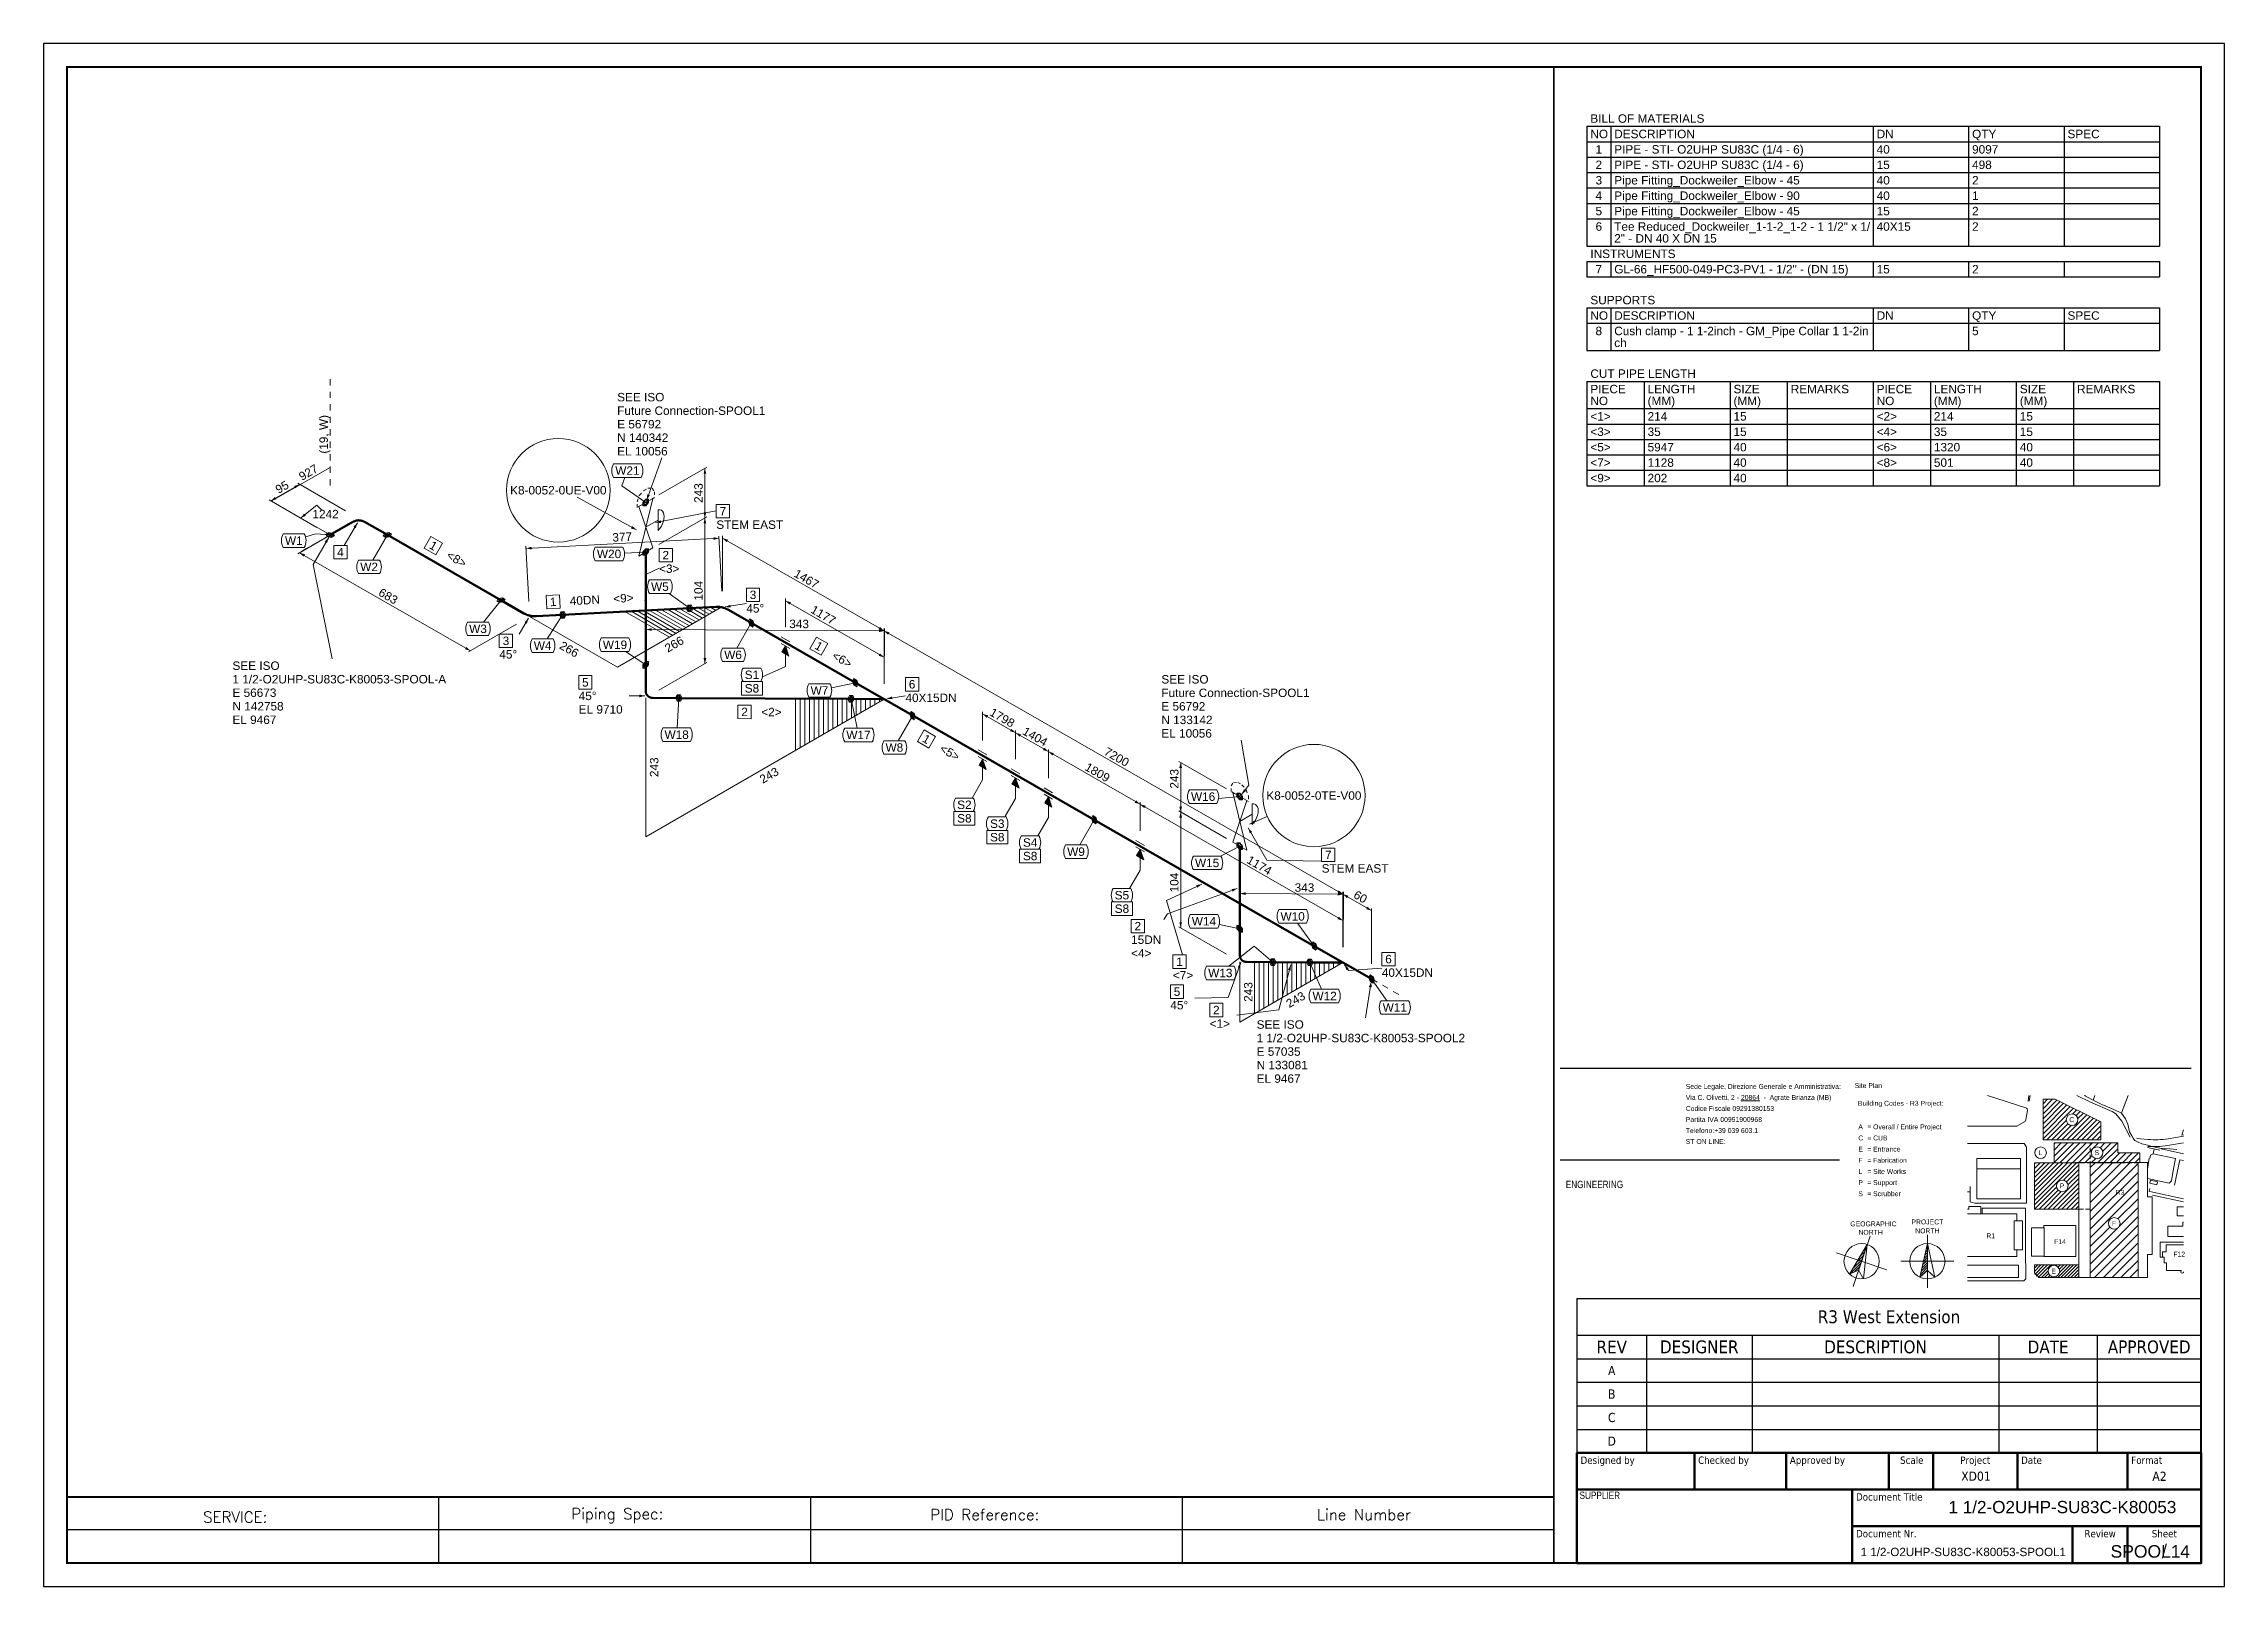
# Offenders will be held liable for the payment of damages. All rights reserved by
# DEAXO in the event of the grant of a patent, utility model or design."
# Model space of a CAD drawing. Header units: metres. Extents: x 6 to 600, y 9 to 429.
import ezdxf
from ezdxf.enums import TextEntityAlignment as Align

# ---------------------------------------------------------------- set-up
doc = ezdxf.new("R2010")
doc.units = ezdxf.units.M
doc.header["$MEASUREMENT"] = 0
for name, color, linetype, lineweight in [('BDRTEXT', 2, 'Continuous', 20), ('BOMTEXT', 2, 'Continuous', 20), ('CONTINUATION', 7, 'Continuous', 0), ('DIM', 7, 'Continuous', 0), ('G-____-TTLB-OTLN', 7, 'Continuous', 13), ('G-____-TTLB-WIDE', 7, 'Continuous', 30), ('INSTRUMENT', 3, 'Continuous', 20), ('JONTNO', 2, 'Continuous', 0), ('LEADLINE', 2, 'Continuous', 0), ('MESSAGE', 2, 'Continuous', 0), ('Pipe', 1, 'Continuous', 50), ('PTNO', 2, 'Continuous', 0), ('SKEW_HATCH', 7, 'Continuous', 20), ('SYMBOL', 7, 'Continuous', 0), ('Symbol (ISO)', 7, 'Continuous', 25), ('Title (ISO)', 7, 'Continuous', 50)]:
    doc.layers.add(name, color=color, linetype=linetype, lineweight=lineweight)
doc.styles.add('Arial', font='')
doc.styles.add('Arial_1', font='', dxfattribs={"width": 0.8, "height": 2})
doc.styles.add('Note Text (ISO)', font='', dxfattribs={"height": 2.5})
doc.styles.add('RomanS', font='romans.shx')
doc.styles.add('Text Style41', font='')
doc.styles.get('Arial').set_extended_font_data('Arial')
doc.styles.get('Arial_1').set_extended_font_data('Arial')
doc.styles.get('Note Text (ISO)').set_extended_font_data('Tahoma')
doc.styles.get('Text Style41').set_extended_font_data('Tahoma')

msp = doc.modelspace()

# ---------------------------------------------------------------- texts
at = {"color": 7, "linetype": 'ByBlock', "lineweight": -2, "style": 'RomanS'}
for s, p in [('Piping Spec:', (149.93, 27.32)), ('PID Reference:', (247.72, 27.09)), ('Line Number', (353.07, 27.09)), ('SERVICE:', (49.67, 26.43))]:
    msp.add_text(s, height=3, dxfattribs=at).set_placement(p)
at = {"layer": 'BDRTEXT', "style": 'Arial'}
for s, height, p in [('1 1/2-O2UHP-SU83C-K80053', 3.3303, (556.11, 30.66)), ('1 1/2-O2UHP-SU83C-K80053-SPOOL1', 2.2663, (529.11, 18.44)), ('SPOOL1', 3.41, (578.75, 18.59)), ('4', 3.41, (589.5, 18.54))]:
    msp.add_text(s, height=height, dxfattribs=at).set_placement(p, align=Align.MIDDLE_CENTER)
at = {"layer": 'BOMTEXT', "style": 'Arial'}
for s, p in [('BILL OF MATERIALS', (427.53, 407.53)), ('NO', (427.53, 403.33)), ('DESCRIPTION', (434.03, 403.33)), ('DN', (505.51, 403.33)), ('QTY', (531.5, 403.33)), ('SPEC', (557.49, 403.33)), ('PIPE - STI- O2UHP SU83C (1/4 - 6)', (434.03, 399.13)), ('40', (505.51, 399.13)), ('9097', (531.5, 399.13)), ('PIPE - STI- O2UHP SU83C (1/4 - 6)', (434.03, 394.93)), ('Pipe Fitting_Dockweiler_Elbow - 45', (434.03, 390.73)), ('40', (505.51, 390.73)), ('15', (505.51, 394.93)), ('498', (531.5, 394.93)), ('2', (531.5, 390.73)), ('Pipe Fitting_Dockweiler_Elbow - 90', (434.03, 386.53)), ('40', (505.51, 386.53)), ('1', (531.5, 386.53)), ('Tee Reduced_Dockweiler_1-1-2_1-2 - 1 1/2" x 1/', (434.03, 378.13)), ('Pipe Fitting_Dockweiler_Elbow - 45', (434.03, 382.33)), ('40X15', (505.51, 378.13)), ('15', (505.51, 382.33)), ('2', (531.5, 382.33)), ('2', (531.5, 378.13)), ('2" - DN 40 X DN 15', (434.03, 374.91)), ('INSTRUMENTS', (427.53, 370.71)), ('GL-66_HF500-049-PC3-PV1 - 1/2" - (DN 15)', (434.03, 366.51)), ('15', (505.51, 366.51)), ('2', (531.5, 366.51)), ('SUPPORTS', (427.53, 358.1)), ('NO', (427.53, 353.9)), ('Cush clamp - 1 1-2inch - GM_Pipe Collar 1 1-2in', (434.03, 349.7)), ('DESCRIPTION', (434.03, 353.9)), ('DN', (505.51, 353.9)), ('5', (531.5, 349.7)), ('QTY', (531.5, 353.9)), ('SPEC', (557.49, 353.9)), ('ch', (434.03, 346.48)), ('CUT PIPE LENGTH', (427.53, 338.08)), ('PIECE', (427.53, 333.88)), ('NO', (427.53, 330.66)), ('(MM)', (443.12, 330.66)), ('LENGTH', (443.12, 333.88)), ('SIZE', (466.52, 333.88)), ('(MM)', (466.52, 330.66)), ('REMARKS', (482.11, 333.88)), ('PIECE', (505.51, 333.88)), ('NO', (505.51, 330.66)), ('(MM)', (521.1, 330.66)), ('LENGTH', (521.1, 333.88)), ('SIZE', (544.5, 333.88)), ('(MM)', (544.5, 330.66)), ('REMARKS', (560.09, 333.88)), ('<1>', (427.53, 326.46)), ('214', (443.12, 326.46)), ('15', (466.52, 326.46)), ('<2>', (505.51, 326.46)), ('214', (521.1, 326.46)), ('15', (544.5, 326.46)), ('<3>', (427.53, 322.26)), ('35', (443.12, 322.26)), ('15', (466.52, 322.26)), ('<4>', (505.51, 322.26)), ('35', (521.1, 322.26)), ('15', (544.5, 322.26)), ('<5>', (427.53, 318.06)), ('<7>', (427.53, 313.86)), ('5947', (443.12, 318.06)), ('1128', (443.12, 313.86)), ('40', (466.52, 318.06)), ('40', (466.52, 313.86)), ('<6>', (505.51, 318.06)), ('<8>', (505.51, 313.86)), ('501', (521.1, 313.86)), ('1320', (521.1, 318.06)), ('40', (544.5, 318.06)), ('40', (544.5, 313.86)), ('<9>', (427.53, 309.66)), ('202', (443.12, 309.66)), ('40', (466.52, 309.66))]:
    msp.add_text(s, height=2.3, dxfattribs=at).set_placement(p)
for s, p in [('1', (429.83, 399.13)), ('3', (429.83, 390.73)), ('2', (429.83, 394.93)), ('4', (429.83, 386.53)), ('5', (429.83, 382.33)), ('6', (429.83, 378.13)), ('7', (429.83, 366.51)), ('8', (429.83, 349.7))]:
    msp.add_text(s, height=2.3, dxfattribs=at).set_placement(p, align=Align.CENTER)
at = {"layer": 'DIM', "style": 'Arial'}
for s, rotation, p in [('(19, W)', 90, (82.5, 322.71)), ('95', 29.83757, (71.17, 308.35)), ('927', 29.83757, (78.34, 312.34)), ('243', 90, (184.59, 306.72)), ('377', 2.99997, (163.82, 294.77)), ('1467', 330.16243, (214.02, 283.34)), ('683', 330.16243, (100.09, 278.64)), ('104', 90, (184.59, 280.12)), ('1177', 330.16243, (218.59, 273.52)), ('266', 30, (177.99, 265.56)), ('343', 359.67741, (212, 271.09)), ('266', 330, (149.4, 264.18)), ('1798', 330.16243, (267.34, 245.56)), ('1404', 330.16243, (276.29, 240.42)), ('243', 90, (172.53, 232.06)), ('243', 30, (203.84, 229.88)), ('1809', 330.16243, (293.27, 230.68)), ('7200', 330.16243, (298.51, 234.88)), ('243', 90, (314.19, 228.93)), ('104', 90, (314.19, 200.68)), ('1174', 330.16243, (337.38, 205.38)), ('343', 359.67741, (349.66, 199.32)), ('60', 330.16243, (364.91, 196.79)), ('243', 90, (334.34, 170.88)), ('243', 30, (347.24, 168.81))]:
    msp.add_text(s, height=2.3, rotation=rotation, dxfattribs=at).set_placement(p, align=Align.MIDDLE_CENTER)
msp.add_text('1242', height=2.3, dxfattribs=at).set_placement((83.03, 301), align=Align.MIDDLE_CENTER)
at = {"layer": 'G-____-TTLB-OTLN', "lineweight": 9, "style": 'Arial'}
for s, p in [('Site Plan', (499.53, 144.74)), ('Building Codes - R3 Project:', (500.41, 139.92)), ('C', (557.99, 135.48)), ('A', (500.52, 133.51)), ('C', (500.52, 130.48)), ('= Overall / Entire Project', (502.95, 133.51)), ('= CUB', (502.95, 130.48)), ('E', (500.52, 127.44)), ('F', (500.52, 124.4)), ('= Entrance', (502.95, 127.44)), ('= Fabrication', (502.95, 124.4)), ('L', (549.59, 126.49)), ('S', (564.86, 126.49)), ('L', (500.52, 121.36)), ('P', (500.52, 118.33)), ('= Site Works', (502.95, 121.36)), ('= Support', (502.95, 118.33)), ('S', (500.52, 115.29)), ('= Scrubber', (502.95, 115.29)), ('P', (555.37, 117.44)), ('R3', (570.59, 115.68)), ('F', (569.6, 107.25)), ('R1', (535.39, 103.85)), ('F14', (553.88, 102.25)), ('E', (553.08, 94.24)), ('F12', (586.32, 98.84))]:
    msp.add_text(s, height=1.33, dxfattribs=at).set_placement(p)
for s, p in [('GEOGRAPHIC', (504.63, 107.09)), ('PROJECT', (519.32, 107.62)), ('NORTH', (503.86, 104.79)), ('NORTH', (519.32, 105.19))]:
    msp.add_text(s, height=1.33, dxfattribs=at).set_placement(p, align=Align.CENTER)
at = {"layer": 'G-____-TTLB-OTLN', "lineweight": 9, "attachment_point": 1}
for s, insert, char_height, width, style in [('Via C. Olivetti, 2 - ', (453.52, 142.84), 1.33, 18.1967, 'Arial'), ('Sede Legale, Direzione Generale e Amministrativa: ', (453.52, 145.84), 1.33, 52.0239, 'Arial'), ('\\L20864', (468.54, 142.84), 1.33, 6.2211, 'Arial'), ('  -  Agrate Brianza (MB) ', (473.67, 142.84), 1.33, 24.1845, 'Arial'), ('Codice Fiscale 09291380153 ', (453.52, 139.84), 1.33, 29.939, 'Arial'), ('Partita IVA 00951900968', (453.52, 136.84), 1.33, 24.9621, 'Arial'), ('Telefono:+39 039 603.1  ', (453.52, 133.84), 1.33, 25.1177, 'Arial'), ('ST ON LINE:', (453.52, 130.84), 1.33, 13.1421, 'Arial'), ('ENGINEERING', (420.83, 119.5), 2, 6.9266, 'Arial_1'), ('SUPPLIER', (424.58, 34.85), 2, 13.7249, 'Arial_1')]:
    msp.add_mtext(s, dxfattribs=dict(at, insert=insert, char_height=char_height, width=width, style=style))
at = {"layer": 'JONTNO', "style": 'Arial'}
for s, p in [('W21', (165.24, 311.68)), ('W1', (74.37, 292.62)), ('W20', (160.24, 289)), ('W2', (94.88, 285.47)), ('W5', (174.09, 280.08)), ('W3', (124.54, 268.61)), ('W4', (142.15, 264.01)), ('W19', (161.85, 264.27)), ('W6', (194.01, 261.53)), ('W7', (217.55, 251.83)), ('W18', (178.65, 239.79)), ('W17', (228.17, 239.72)), ('W8', (237.96, 236.3)), ('W16', (322.05, 222.92)), ('W9', (287.43, 207.94)), ('W15', (323.14, 204.88)), ('W14', (322.27, 188.99)), ('W10', (346.43, 190.31)), ('W13', (326.74, 174.91)), ('W12', (355.15, 168.65)), ('W11', (374.26, 165.53))]:
    msp.add_text(s, height=2.3, dxfattribs=at).set_placement(p, align=Align.CENTER)
for s, p in [('S1', (197.2, 256.09)), ('S8', (197.2, 252.41)), ('S2', (255.06, 220.7)), ('S8', (255.06, 217.02)), ('S3', (264.02, 215.56)), ('S8', (264.02, 211.88)), ('S4', (272.97, 210.43)), ('S8', (272.97, 206.75)), ('S5', (297.97, 196.09)), ('S8', (297.97, 192.41))]:
    msp.add_text(s, height=2.3, dxfattribs=at).set_placement(p)
at = {"layer": 'MESSAGE', "style": 'Arial'}
for s, p in [('SEE ISO', (162.45, 331.68)), ('Future Connection-SPOOL1', (162.45, 328)), ('E 56792', (162.45, 324.32)), ('N 140342', (162.45, 320.64)), ('EL 10056', (162.45, 316.96)), ('SEE ISO', (57.66, 258.57)), ('1 1/2-O2UHP-SU83C-K80053-SPOOL-A', (57.66, 254.89)), ('SEE ISO', (310.68, 254.86)), ('E 56673', (57.66, 251.21)), ('N 142758', (57.66, 247.53)), ('Future Connection-SPOOL1', (310.68, 251.18)), ('E 56792', (310.68, 247.5)), ('EL 9467', (57.66, 243.85)), ('N 133142', (310.68, 243.82)), ('EL 10056', (310.68, 240.14)), ('SEE ISO', (336.62, 160.88)), ('1 1/2-O2UHP-SU83C-K80053-SPOOL2', (336.62, 157.2)), ('E 57035', (336.62, 153.52)), ('N 133081', (336.62, 149.84)), ('EL 9467', (336.62, 146.16))]:
    msp.add_text(s, height=2.3, dxfattribs=at).set_placement(p)
for s, p in [('K8-0052-0UE-V00', (146.42, 306.34)), ('K8-0052-0TE-V00', (352.22, 223.22))]:
    msp.add_text(s, height=2.3, dxfattribs=at).set_placement(p, align=Align.CENTER)
at = {"layer": 'PTNO', "style": 'Arial'}
for s, p in [('7', (190.37, 300.64)), ('STEM EAST', (189.45, 296.96)), ('<3>', (173.86, 284.98)), ('2', (174.78, 288.66)), ('3', (198.56, 277.86)), ('45%%d', (197.64, 274.18)), ('3', (131.27, 265.34)), ('45%%d', (130.35, 261.66)), ('5', (152.89, 254.03)), ('6', (241.89, 253.51)), ('45%%d', (151.97, 250.35)), ('40X15DN', (240.97, 249.83)), ('EL 9710', (151.97, 246.67)), ('7', (355.25, 207.06)), ('STEM EAST', (354.33, 203.38)), ('15DN', (302.44, 183.98)), ('2', (303.36, 187.66)), ('<4>', (302.44, 180.3)), ('1', (314.73, 177.97)), ('6', (371.65, 178.69)), ('<7>', (313.81, 174.29)), ('40X15DN', (370.73, 175.01)), ('45%%d', (313.13, 166.15)), ('5', (314.05, 169.83)), ('2', (324.76, 164.81)), ('<1>', (323.84, 161.13))]:
    msp.add_text(s, height=2.3, dxfattribs=at).set_placement(p)
msp.add_text('4', height=2.3, dxfattribs=at).set_placement((87.08, 289.47), align=Align.CENTER)
for s, rotation, p in [('1', 330.16243, (112.38, 292.36)), ('<8>', 330.16243, (118.73, 288.72)), ('<9>', 3, (164.15, 278.1)), ('1', 3, (145, 277.09)), ('40DN', 3, (153.64, 277.55)), ('1', 330.16243, (217.38, 265.04)), ('<6>', 330.16243, (223.74, 261.39)), ('2', 359.67754, (197.15, 247.14)), ('<2>', 359.67754, (204.47, 247.1)), ('1', 330.16243, (246.69, 239.74)), ('<5>', 330.16243, (253.05, 236.1))]:
    msp.add_text(s, height=2.3, rotation=rotation, dxfattribs=at).set_placement(p, align=Align.MIDDLE_CENTER)
at = {"layer": 'Symbol (ISO)', "attachment_point": 5, "style": 'Note Text (ISO)'}
for s, insert, char_height in [('R3 West Extension', (508.87, 82.44), 3.5), ('REV', (433.35, 74.24), 3.5), ('DESIGNER', (457.19, 74.24), 3.5), ('DESCRIPTION', (505.19, 74.24), 3.5), ('DATE', (552.21, 74.24), 3.5), ('APPROVED', (579.74, 74.24), 3.5), ('A', (433.35, 67.83), 2.5), ('B', (433.35, 61.43), 2.5), ('C', (433.35, 55.03), 2.5), ('D', (433.35, 48.62), 2.5), ('A2', (582.56, 39.05), 2.5)]:
    msp.add_mtext(s, dxfattribs=dict(at, insert=insert, char_height=char_height))
at = {"layer": 'Symbol (ISO)', "insert": (532.56, 39.05), "char_height": 2.5, "width": 3.0374, "attachment_point": 5, "style": 'Note Text (ISO)'}
msp.add_mtext('XD01', dxfattribs=at)
at = {"layer": 'Title (ISO)', "style": 'Text Style41'}
for s, p in [('Designed by', (424.87, 44.42)), ('Checked by', (456.87, 44.42)), ('Approved by', (481.87, 44.42)), ('Date', (544.87, 44.42)), ('Format', (574.87, 44.42)), ('Document Title', (499.9, 34.42)), ('Document Nr.', (499.9, 24.42))]:
    msp.add_text(s, height=2, dxfattribs=at).set_placement(p, align=Align.TOP_LEFT)
msp.add_text('Scale', height=2, dxfattribs=at).set_placement((518.25, 44.42), align=Align.TOP_RIGHT)
for s, p in [('Project', (532.37, 44.42)), ('Review', (566.37, 24.42)), ('Sheet', (583.87, 24.42))]:
    msp.add_text(s, height=2, dxfattribs=at).set_placement(p, align=Align.TOP_CENTER)
at = {"layer": 'Title (ISO)', "style": 'Note Text (ISO)'}
msp.add_text('  /  ', height=3.5, dxfattribs=at).set_placement((583.87, 18.92), align=Align.MIDDLE_CENTER)

# ---------------------------------------------------------------- linework, layer by layer
at = {"lineweight": -3}
for p, q in [((426.58, 406.58), (582.54, 406.58)), ((426.58, 406.58), (426.58, 373.96)), ((433.08, 406.58), (433.08, 373.96)), ((504.56, 406.58), (504.56, 373.96)), ((530.55, 406.58), (530.55, 373.96)), ((556.54, 406.58), (556.54, 373.96)), ((582.54, 406.58), (582.54, 373.96)), ((426.58, 402.38), (582.54, 402.38)), ((426.58, 398.18), (582.54, 398.18)), ((426.58, 393.98), (582.54, 393.98)), ((426.58, 389.78), (582.54, 389.78)), ((426.58, 385.58), (582.54, 385.58)), ((426.58, 381.38), (582.54, 381.38)), ((426.58, 373.96), (582.54, 373.96)), ((426.58, 369.76), (582.54, 369.76)), ((426.58, 369.76), (426.58, 365.56)), ((433.08, 369.76), (433.08, 365.56)), ((504.56, 369.76), (504.56, 365.56)), ((530.55, 369.76), (530.55, 365.56)), ((556.54, 369.76), (556.54, 365.56)), ((582.54, 369.76), (582.54, 365.56)), ((426.58, 365.56), (582.54, 365.56)), ((426.58, 357.15), (582.54, 357.15)), ((426.58, 357.15), (426.58, 345.53)), ((433.08, 357.15), (433.08, 345.53)), ((504.56, 357.15), (504.56, 345.53)), ((530.55, 357.15), (530.55, 345.53)), ((556.54, 357.15), (556.54, 345.53)), ((582.54, 357.15), (582.54, 345.53)), ((426.58, 352.95), (582.54, 352.95)), ((426.58, 345.53), (582.54, 345.53)), ((426.58, 337.13), (582.54, 337.13)), ((426.58, 337.13), (426.58, 308.71)), ((442.17, 337.13), (442.17, 308.71)), ((465.57, 337.13), (465.57, 308.71)), ((481.16, 337.13), (481.16, 308.71)), ((504.56, 337.13), (504.56, 308.71)), ((520.15, 337.13), (520.15, 308.71)), ((543.55, 337.13), (543.55, 308.71)), ((559.14, 337.13), (559.14, 308.71)), ((582.54, 337.13), (582.54, 308.71)), ((582.54, 337.13), (582.54, 308.71)), ((426.58, 329.71), (582.54, 329.71)), ((426.58, 325.51), (582.54, 325.51)), ((426.58, 321.31), (582.54, 321.31)), ((426.58, 317.11), (582.54, 317.11)), ((426.58, 312.91), (582.54, 312.91)), ((426.58, 308.71), (582.54, 308.71))]:
    msp.add_line(p, q, dxfattribs=at)
at = {"linetype": 'Continuous'}
for p, q in [((113.82, 33.42), (113.82, 15.42)), ((215.07, 33.42), (215.07, 15.42)), ((316.32, 33.42), (316.32, 15.42))]:
    msp.add_line(p, q, dxfattribs=at)
for p, q in [((417.57, 33.42), (317.57, 33.42)), ((417.57, 24.42), (12.57, 24.42))]:
    msp.add_line(p, q)
msp.add_lwpolyline([(6.22, 9.07), (600.22, 9.07), (600.22, 429.07), (6.22, 429.07)], close=True)
msp.add_lwpolyline([(12.57, 15.42, 0.508, 0.508, 0), (593.87, 15.42, 0.508, 0.508, 0), (593.87, 422.72, 0.508, 0.508, 0), (12.57, 422.72, 0.508, 0.508, 0)], format="xyseb", close=True)
at = {"linetype": 'ByBlock', "lineweight": -2}
for points in [[(417.57, 422.72, 0.5, 0.5, 0), (417.57, 15.42, 0.5, 0.5, 0)], [(417.57, 33.42, 0.5, 0.5, 0), (12.57, 33.42, 0.5, 0.5, 0)]]:
    msp.add_lwpolyline(points, format="xyseb", dxfattribs=at)
at = {"layer": 'CONTINUATION'}
for points in [[(167.9, 304.36), (168.18, 305.16)], [(167.9, 302.82), (167.9, 303.67)], [(168.77, 303.32), (168.03, 302.9)], [(168.46, 305.96), (168.48, 306.04)], [(168.48, 306.04), (169.04, 306.67)], [(170.24, 304.17), (169.51, 303.75)], [(169.61, 307.31), (169.69, 307.4)], [(169.69, 307.4), (170.42, 307.82)], [(171.11, 304.67), (170.37, 304.25)], [(170.85, 304.52), (170.55, 304.35)], [(170.83, 308.05), (171.68, 308.06)], [(172.58, 305.52), (171.85, 305.1)], [(171.99, 308.06), (172.42, 307.33)], [(172.58, 307.06), (172.58, 306.21)], [(76.44, 290.82), (77.91, 291.67)], [(79.39, 292.51), (80.86, 293.36)], [(82.34, 294.2), (83.81, 295.05)], [(329.71, 226.97), (330.13, 227.71)], [(329.71, 225.43), (329.71, 226.28)], [(330.29, 227.98), (331.14, 227.95)], [(331.5, 227.94), (332.23, 227.52)], [(332.64, 227.28), (333.2, 226.64)], [(333.75, 226), (333.8, 225.95)], [(333.8, 225.95), (334.08, 225.15)], [(330.58, 224.93), (329.85, 225.35)], [(332.05, 224.08), (331.32, 224.5)], [(332.92, 223.58), (332.18, 224)], [(332.66, 223.73), (332.36, 223.9)], [(334.39, 222.73), (333.66, 223.15)], [(334.36, 224.35), (334.39, 224.27)], [(334.39, 224.27), (334.39, 223.42)], [(367.95, 174.43), (369.42, 173.59)], [(370.9, 172.74), (372.37, 171.9)], [(373.84, 171.05), (375.32, 170.2)]]:
    msp.add_lwpolyline(points, dxfattribs=at)
at = {"layer": 'DIM'}
for p, q in [((75.95, 309.08), (68.14, 304.6)), ((88.45, 301.85), (75.43, 309.38)), ((173.83, 306.25), (186.86, 313.77)), ((186.34, 313.47), (186.34, 299.97)), ((80.65, 297.38), (67.62, 304.9)), ((88.45, 297.7), (75.43, 290.18)), ((173.83, 292.75), (186.86, 300.27)), ((173.83, 292.75), (186.86, 300.27)), ((186.34, 299.97), (186.34, 260.28)), ((138.39, 277.23), (137.6, 292.25)), ((137.63, 291.65), (190.2, 294.4)), ((190.95, 279.98), (190.17, 295)), ((191.17, 279.99), (191.17, 295.03)), ((235.14, 269.21), (191.17, 294.43)), ((75.95, 290.48), (122.5, 263.77)), ((208.28, 270.17), (208.28, 278.01)), ((235.14, 262.01), (208.28, 277.41)), ((135.01, 270.99), (121.98, 263.47)), ((170.26, 255.13), (170.34, 270.17)), ((170.34, 269.57), (235.24, 269.21)), ((235.14, 254.77), (235.14, 269.81)), ((235.14, 254.77), (235.14, 269.81)), ((360.14, 197.51), (235.14, 269.21)), ((235.16, 254.77), (235.25, 269.81)), ((235.14, 254.77), (235.14, 262.61)), ((173.83, 253.05), (186.86, 260.58)), ((261.99, 239.36), (261.99, 247.2)), ((270.95, 241.47), (261.99, 246.6)), ((270.95, 234.23), (270.95, 242.07)), ((270.95, 234.23), (270.95, 242.07)), ((279.9, 236.34), (270.95, 241.47)), ((279.9, 229.09), (279.9, 236.94)), ((279.9, 229.09), (279.9, 236.94)), ((304.9, 222), (279.9, 236.34)), ((328.44, 226.16), (315.42, 233.68)), ((315.94, 233.38), (315.94, 219.88)), ((304.9, 214.75), (304.9, 222.6)), ((304.9, 214.75), (304.9, 222.6)), ((360.14, 190.31), (304.9, 222)), ((328.44, 212.66), (315.42, 220.18)), ((328.44, 212.66), (315.42, 220.18)), ((315.94, 219.88), (315.94, 188.37)), ((332.07, 183.23), (332.15, 198.27)), ((332.15, 197.67), (360.24, 197.51)), ((360.14, 183.07), (360.14, 198.11)), ((360.14, 183.07), (360.14, 198.11)), ((367.95, 193.03), (360.14, 197.51)), ((360.16, 183.07), (360.25, 198.11)), ((360.14, 183.07), (360.14, 190.91)), ((367.95, 178.59), (367.95, 193.63)), ((328.44, 181.15), (315.42, 188.67))]:
    msp.add_line(p, q, dxfattribs=at)
for points in [[(68.2, 304.5), (84.25, 313.71)], [(84.25, 295.3), (68.2, 304.5)]]:
    msp.add_lwpolyline(points, dxfattribs=at)
for points in [[(75.95, 309.08), (74.83, 308), (74.46, 308.65)], [(186.34, 313.47), (186.72, 311.97), (185.97, 311.97)], [(68.14, 304.6), (69.25, 305.67), (69.63, 305.02)], [(186.34, 299.97), (185.97, 301.47), (186.72, 301.47)], [(186.34, 299.97), (186.72, 298.47), (185.97, 298.47)], [(137.63, 291.65), (139.11, 292.1), (139.15, 291.35)], [(190.2, 294.4), (188.72, 293.95), (188.68, 294.7)], [(191.17, 294.43), (192.66, 294.01), (192.28, 293.36)], [(75.95, 290.48), (77.43, 290.05), (77.06, 289.4)], [(208.28, 277.41), (209.77, 276.99), (209.39, 276.34)], [(170.34, 269.57), (171.84, 269.94), (171.84, 269.19)], [(235.14, 269.21), (233.65, 269.63), (234.02, 270.28)], [(235.24, 269.21), (233.74, 268.84), (233.74, 269.59)], [(235.14, 269.21), (236.62, 268.79), (236.25, 268.14)], [(122.5, 263.77), (121.01, 264.19), (121.38, 264.85)], [(186.34, 260.28), (185.97, 261.78), (186.72, 261.78)], [(235.14, 262.01), (233.65, 262.43), (234.02, 263.08)], [(261.99, 246.6), (263.48, 246.18), (263.11, 245.53)], [(270.95, 241.47), (269.46, 241.89), (269.83, 242.54)], [(270.95, 241.47), (272.43, 241.05), (272.06, 240.4)], [(279.9, 236.34), (278.41, 236.76), (278.79, 237.41)], [(279.9, 236.34), (281.39, 235.91), (281.01, 235.26)], [(315.94, 233.38), (316.31, 231.88), (315.56, 231.88)], [(304.9, 222), (303.41, 222.42), (303.79, 223.07)], [(304.9, 222), (306.39, 221.57), (306.01, 220.92)], [(315.94, 219.88), (315.56, 221.38), (316.31, 221.38)], [(315.94, 219.88), (316.31, 218.38), (315.56, 218.38)], [(332.15, 197.67), (333.65, 198.04), (333.65, 197.29)], [(360.14, 197.51), (358.65, 197.93), (359.02, 198.58)], [(360.24, 197.51), (358.74, 197.14), (358.75, 197.89)], [(360.14, 197.51), (361.63, 197.09), (361.25, 196.44)], [(360.14, 190.31), (358.65, 190.73), (359.02, 191.38)], [(367.95, 193.03), (366.46, 193.45), (366.83, 194.11)], [(315.94, 188.37), (315.56, 189.87), (316.31, 189.87)]]:
    msp.add_solid(points, dxfattribs=at)
at = {"layer": 'G-____-TTLB-OTLN', "lineweight": 9, "flags": 128}
for points in [[(535.72, 142.7), (546.15, 139.37)], [(547, 142.7), (546.74, 141.19)], [(547.02, 141.13), (547.29, 142.7)], [(560.06, 142.7), (563.75, 140.86)], [(562.35, 142.52), (562, 142.7)], [(562.42, 142.7), (562.35, 142.52)], [(564.96, 142.7), (564.49, 141.44)], [(573.98, 142.7), (572.94, 139.89)], [(546.59, 138.65), (546.08, 135.75)], [(566.54, 130.64), (550.82, 130.64), (550.82, 141.7), (554.14, 141.7), (566.54, 135.5), (566.54, 130.64)], [(550.82, 140.46), (552.06, 141.7)], [(550.82, 139.1), (553.42, 141.7)], [(566.54, 130.64), (566.54, 135.5), (554.14, 141.7), (550.82, 141.7), (550.82, 130.64), (566.54, 130.64)], [(550.82, 137.74), (554.56, 141.48)], [(550.82, 136.38), (555.47, 141.03)], [(550.82, 135.02), (556.37, 140.58)], [(550.82, 133.66), (557.28, 140.12)], [(550.82, 132.31), (558.19, 139.67)], [(550.82, 130.95), (559.09, 139.22)], [(555.95, 130.64), (562.72, 137.41)], [(557.31, 130.64), (563.62, 136.96)], [(558.86, 137.63), (560, 138.77)], [(559.8, 137.21), (560.91, 138.31)], [(560.26, 136.31), (561.81, 137.86)], [(564.49, 141.44), (562.35, 142.52)], [(563.75, 140.86), (569.65, 138.31)], [(567, 140.21), (564.49, 141.44)], [(567.73, 139.92), (567, 140.21)], [(570.15, 138.91), (567.73, 139.92)], [(569.65, 138.31), (570.64, 137.73)], [(570.15, 138.91), (572.24, 137.92)], [(570.64, 137.73), (572.29, 135.7)], [(572.94, 139.89), (572.24, 137.92)], [(572.24, 137.92), (573.25, 136.39)], [(543.68, 134.35), (530.26, 134.35)], [(543.68, 134.35), (546.08, 135.75)], [(551.88, 130.64), (557.21, 135.98)], [(553.23, 130.64), (557.65, 135.06)], [(554.59, 130.64), (558.57, 134.62)], [(558.67, 130.64), (564.53, 136.5)], [(560.03, 130.64), (565.44, 136.05)], [(561.39, 130.64), (566.34, 135.6)], [(562.75, 130.64), (566.54, 134.44)], [(564.11, 130.64), (566.54, 133.08)], [(565.46, 130.64), (566.54, 131.72)], [(572.29, 135.7), (574.56, 131.38)], [(573.25, 136.39), (573.95, 134.87)], [(573.95, 134.87), (574.42, 132.78)], [(574.42, 132.78), (574.98, 131.7)], [(574.98, 131.7), (575.4, 131.13)], [(575.4, 131.13), (575.85, 130.48)], [(576.25, 131.1), (577.33, 130.93)], [(577.33, 130.93), (579.42, 130.74)], [(584.88, 130.93), (589.13, 131.62)], [(589.13, 133.38), (588.62, 131.92)], [(588.62, 131.92), (589.13, 132)], [(530.26, 129.68), (545.66, 129.68)], [(544.72, 125.53), (532.77, 125.53)], [(532.77, 114.61), (532.77, 125.53)], [(544.72, 125.53), (544.72, 114.61)], [(545.66, 129.68), (546.29, 128.62)], [(546.29, 113.37), (546.29, 128.62)], [(577.23, 127.08), (571.2, 127.08), (571.2, 129.8), (553.87, 129.8), (553.87, 124.42), (548.47, 124.42), (548.47, 111.76), (560.57, 111.76), (560.57, 96.61), (548.47, 96.61), (548.47, 94.46), (549.75, 93.17), (579.3, 93.17), (579.3, 99.4), (580.58, 99.4), (580.58, 115.15), (579.3, 115.15), (579.3, 124.46), (577.23, 124.46), (577.23, 127.08)], [(553.83, 124.44), (559.19, 129.8)], [(553.87, 129.8), (553.86, 128.45), (553.85, 127.11), (553.84, 125.77), (553.83, 124.42)], [(553.85, 126.15), (557.49, 129.8)], [(553.86, 127.86), (555.79, 129.8)], [(553.87, 129.57), (554.1, 129.8)], [(571.2, 129.8), (566.87, 129.8), (562.54, 129.8), (558.21, 129.8), (553.87, 129.8)], [(555.52, 124.43), (560.89, 129.8)], [(557.22, 124.43), (562.58, 129.8)], [(558.92, 124.43), (564.28, 129.8)], [(560.62, 124.44), (565.98, 129.8)], [(562.32, 124.44), (564.21, 126.33)], [(563.67, 129.8), (563.67, 129.1)], [(563.67, 128.49), (563.67, 127.28)], [(563.67, 126.67), (563.67, 125.45)], [(563.67, 124.85), (563.67, 123.64)], [(564.02, 124.44), (565.18, 125.6)], [(565.72, 124.44), (571.07, 129.8)], [(566.36, 128.48), (567.68, 129.8)], [(567.08, 127.51), (569.37, 129.8)], [(567.42, 124.45), (571.2, 128.23)], [(569.12, 124.45), (571.75, 127.08)], [(570.82, 124.45), (573.45, 127.08)], [(571.2, 127.08), (571.2, 127.76), (571.2, 128.44), (571.2, 129.12), (571.2, 129.8)], [(577.23, 127.08), (575.73, 127.08), (574.22, 127.08), (572.71, 127.08), (571.2, 127.08)], [(572.52, 124.45), (575.15, 127.08)], [(574.22, 124.46), (576.84, 127.08)], [(575.85, 130.48), (576.56, 130.12)], [(575.92, 124.46), (577.23, 125.77)], [(576.56, 130.12), (577.78, 129.58)], [(577.23, 124.46), (577.23, 125.12), (577.23, 125.77), (577.23, 126.43), (577.23, 127.08)], [(577.78, 129.58), (578.62, 129.34)], [(578.62, 129.34), (580.51, 128.86)], [(579.27, 128.53), (582.67, 127.85)], [(579.77, 125.67), (579.3, 122.67)], [(579.91, 125.67), (580.07, 126.49)], [(580.07, 126.49), (580.8, 126.83)], [(580.51, 128.86), (582.64, 128.4)], [(581.07, 128.17), (580.78, 126.84)], [(580.78, 126.84), (586.95, 125.52)], [(582.64, 128.4), (585.38, 128.22)], [(589.13, 126.87), (582.98, 128.15)], [(589.13, 129.84), (584.72, 129.09)], [(585.38, 128.22), (587.29, 128.01)], [(586.16, 121.7), (586.95, 125.52)], [(588.09, 125.21), (586.61, 118.3)], [(588.09, 125.21), (589.13, 124.99)], [(532.77, 122.74), (544.72, 122.74)], [(548.47, 124.42), (548.47, 111.76)], [(548.47, 124.08), (548.81, 124.42)], [(548.47, 122.84), (550.05, 124.42)], [(548.47, 121.6), (551.29, 124.42)], [(548.47, 120.36), (552.53, 124.42)], [(548.47, 119.12), (553.77, 124.42)], [(548.47, 117.88), (555.01, 124.42)], [(548.47, 116.64), (556.25, 124.42)], [(548.47, 115.4), (557.48, 124.42)], [(548.47, 114.16), (558.72, 124.42)], [(548.47, 112.93), (559.96, 124.42)], [(548.47, 111.76), (548.47, 114.92), (548.47, 118.09), (548.47, 121.25), (548.47, 124.42)], [(548.47, 124.42), (551.49, 124.42), (554.52, 124.42), (557.55, 124.42), (560.57, 124.42)], [(552.25, 111.76), (560.57, 120.08)], [(553.49, 111.76), (560.57, 118.84)], [(553.83, 124.42), (559.68, 124.43), (565.53, 124.44), (571.38, 124.45), (577.23, 124.46)], [(553.88, 124.42), (554.98, 124.42)], [(555.58, 124.42), (556.8, 124.42)], [(556.41, 119.63), (560.57, 123.79)], [(557.2, 119.18), (560.57, 122.55)], [(557.41, 124.42), (558.62, 124.42)], [(557.61, 118.36), (560.57, 121.32)], [(559.23, 124.42), (560.44, 124.42)], [(560.57, 122.95), (560.57, 124.42)], [(560.57, 124.42), (560.57, 121.26), (560.57, 118.09), (560.57, 114.92), (560.57, 111.76)], [(560.57, 121.13), (560.57, 122.34)], [(560.57, 119.3), (560.57, 120.52)], [(561.05, 124.42), (562.26, 124.42)], [(562.87, 124.42), (564.09, 124.42)], [(563.67, 123.03), (563.67, 121.81)], [(563.67, 121.21), (563.67, 119.99)], [(563.67, 119.38), (563.67, 118.17)], [(563.69, 115.93), (572.19, 124.43)], [(563.69, 113.54), (574.58, 124.43)], [(563.69, 124.42), (566.95, 124.42), (570.21, 124.42), (573.46, 124.43), (576.72, 124.43)], [(563.69, 123.11), (565, 124.42)], [(563.69, 120.72), (567.4, 124.42)], [(563.69, 118.33), (569.79, 124.42)], [(563.69, 93.17), (563.69, 100.98), (563.69, 108.8), (563.69, 116.61), (563.69, 124.42)], [(563.69, 111.14), (576.72, 124.17)], [(563.69, 108.75), (576.72, 121.77)], [(563.69, 106.36), (576.72, 119.38)], [(564.69, 124.42), (565.9, 124.42)], [(566.51, 124.42), (567.73, 124.42)], [(568.34, 124.42), (569.55, 124.42)], [(570.16, 124.42), (571.37, 124.42)], [(571.98, 124.42), (573.19, 124.42)], [(573.8, 124.42), (575.01, 124.42)], [(575.62, 124.42), (576.72, 124.42)], [(576.72, 123.7), (576.72, 124.46)], [(576.72, 124.46), (577.23, 124.46)], [(576.72, 124.43), (576.72, 116.61), (576.72, 108.8), (576.72, 100.99), (576.72, 93.17)], [(576.72, 121.88), (576.72, 123.09)], [(576.72, 120.06), (576.72, 121.27)], [(576.72, 118.23), (576.72, 119.45)], [(579.3, 120.07), (585.17, 118.85)], [(580.11, 119.62), (579.94, 118.81)], [(579.94, 118.81), (581.83, 118.41)], [(582, 119.22), (580.11, 119.62)], [(581.83, 118.41), (582, 119.22)], [(585.81, 119.51), (585.17, 118.85)], [(586.16, 121.7), (585.81, 119.51)], [(586.97, 119.97), (586.61, 118.3)], [(530.26, 116.44), (530.96, 116.44)], [(530.96, 117.94), (530.96, 113.79)], [(532.25, 113.37), (530.96, 113.79)], [(532.25, 113.37), (546.29, 113.37)], [(544.72, 114.61), (532.77, 114.61)], [(548.54, 111.76), (554.52, 117.74)], [(549.78, 111.76), (554.98, 116.96)], [(551.01, 111.76), (555.8, 116.54)], [(554.73, 111.76), (560.57, 117.6)], [(555.97, 111.76), (560.57, 116.36)], [(557.21, 111.76), (560.57, 115.12)], [(558.45, 111.76), (560.57, 113.88)], [(560.57, 117.48), (560.57, 118.7)], [(560.57, 115.66), (560.57, 116.87)], [(560.57, 113.84), (560.57, 115.06)], [(560.57, 111.76), (560.57, 113.23)], [(563.67, 117.56), (563.67, 116.34)], [(563.67, 115.74), (563.67, 114.52)], [(563.67, 113.91), (563.67, 112.7)], [(563.69, 103.96), (576.72, 116.98)], [(571.24, 109.11), (576.72, 114.59)], [(576.72, 116.41), (576.72, 117.63)], [(576.72, 114.59), (576.72, 115.8)], [(576.72, 112.77), (576.72, 113.98)], [(579.78, 116.56), (579.95, 117.37)], [(589.13, 114.59), (579.93, 116.53)], [(580.68, 115.53), (589.13, 113.76)], [(530.58, 111.76), (530.26, 111.76)], [(530.26, 110.47), (543.68, 110.47)], [(533.86, 112.53), (530.58, 112.53)], [(530.58, 112.53), (530.58, 111.76)], [(533.86, 110.47), (533.86, 112.53)], [(546.02, 112.07), (534.29, 112.07)], [(534.29, 112.07), (534.29, 110.47)], [(542.99, 108.61), (545.23, 108.61)], [(542.99, 100.7), (542.99, 108.61)], [(543.68, 110.47), (543.68, 108.61)], [(545.23, 108.61), (545.23, 100.7)], [(546.02, 112.07), (546.02, 98.71)], [(560.57, 111.76), (557.55, 111.76), (554.52, 111.76), (551.49, 111.76), (548.47, 111.76)], [(551, 107.35), (559.73, 107.35)], [(551, 106.69), (551, 107.35)], [(559.69, 111.76), (560.57, 112.64)], [(559.73, 107.35), (559.73, 98.86)], [(560.57, 111.76), (561.82, 111.76)], [(562.42, 111.76), (563.67, 111.76)], [(563.67, 112.09), (563.67, 110.88)], [(563.67, 110.27), (563.67, 109.06)], [(563.67, 108.45), (563.67, 107.24)], [(563.69, 96.78), (576.72, 109.8)], [(563.69, 94.38), (576.72, 107.41)], [(571.55, 107.03), (576.72, 112.2)], [(576.72, 110.95), (576.72, 112.16)], [(576.72, 109.12), (576.72, 110.34)], [(576.72, 107.3), (576.72, 108.52)], [(584.81, 104.34), (584.81, 107.13)], [(584.81, 107.13), (588.89, 107.13)], [(587.39, 109.92), (587.39, 112.42)], [(587.39, 112.42), (589.13, 112.42)], [(589.13, 109.92), (587.39, 109.92)], [(588.89, 108.2), (589.13, 108.2)], [(588.89, 107.13), (588.89, 108.2)], [(498.1, 94.08), (502.96, 102.13)], [(502.96, 102.13), (498.1, 94.08), (500.6, 95.16), (502.96, 102.13)], [(503.73, 104.41), (499.1, 90.74)], [(502.96, 102.13), (501.93, 92.79)], [(501.98, 100.51), (502.63, 101.16)], [(501.98, 100.51), (502.63, 101.16)], [(517.3, 93.21), (519.32, 102.38)], [(519.32, 102.38), (517.3, 93.21), (519.32, 95.02), (519.32, 102.38)], [(519, 100.92), (519.32, 101.24)], [(519, 100.92), (519.32, 101.24)], [(519.19, 101.78), (519.32, 101.91)], [(519.19, 101.78), (519.32, 101.91)], [(519.32, 104.79), (519.32, 90.36)], [(519.32, 102.38), (521.34, 93.21)], [(547.69, 106.69), (551.13, 106.69)], [(547.69, 98.97), (547.69, 106.69)], [(551.13, 106.69), (551.13, 98.97)], [(563.67, 106.63), (563.67, 105.41)], [(563.67, 104.81), (563.67, 103.59)], [(563.67, 102.98), (563.67, 101.77)], [(563.67, 101.16), (563.67, 99.94)], [(563.69, 101.57), (569.02, 106.89)], [(563.69, 99.17), (571.11, 106.59)], [(564.88, 93.17), (576.72, 105.01)], [(567.27, 93.17), (576.72, 102.62)], [(576.72, 105.48), (576.72, 106.69)], [(576.72, 103.66), (576.72, 104.87)], [(576.72, 101.83), (576.72, 103.05)], [(576.72, 100.01), (576.72, 101.23)], [(582.73, 102.75), (582.73, 98.66)], [(582.73, 102.75), (589.13, 102.74)], [(584.41, 102.09), (589.13, 102.09)], [(584.41, 100.19), (584.41, 102.09)], [(589.13, 104.34), (584.81, 104.34)], [(494.58, 99.88), (508.25, 95.26)], [(500.6, 95.16), (498.1, 94.08)], [(498.29, 94.16), (501.27, 97.15)], [(498.29, 94.16), (501.27, 97.15)], [(498.95, 95.49), (501.61, 98.15)], [(498.95, 95.49), (501.61, 98.15)], [(499.45, 94.66), (500.93, 96.14)], [(499.45, 94.66), (500.93, 96.14)], [(499.96, 97.17), (501.95, 99.15)], [(499.96, 97.17), (501.95, 99.15)], [(501.93, 92.79), (500.6, 95.16)], [(500.97, 98.84), (502.29, 100.16)], [(500.97, 98.84), (502.29, 100.16)], [(512.11, 97.57), (526.54, 97.57)], [(517.31, 93.25), (519.32, 95.26)], [(517.31, 93.25), (519.32, 95.26)], [(517.5, 94.11), (519.32, 95.93)], [(517.5, 94.11), (519.32, 95.93)], [(517.69, 94.96), (519.32, 96.59)], [(517.69, 94.96), (519.32, 96.59)], [(517.88, 95.81), (519.32, 97.26)], [(517.88, 95.81), (519.32, 97.26)], [(518.06, 96.66), (519.32, 97.92)], [(518.06, 96.66), (519.32, 97.92)], [(518.25, 97.52), (519.32, 98.59)], [(518.25, 97.52), (519.32, 98.59)], [(518.44, 98.37), (519.32, 99.25)], [(518.44, 98.37), (519.32, 99.25)], [(518.63, 99.22), (519.32, 99.92)], [(518.63, 99.22), (519.32, 99.92)], [(518.81, 100.07), (519.32, 100.58)], [(518.81, 100.07), (519.32, 100.58)], [(543.68, 98.83), (530.26, 98.83)], [(544.15, 96.53), (530.26, 96.53)], [(545.23, 100.7), (542.99, 100.7)], [(543.68, 100.7), (543.68, 98.83)], [(544.15, 96.53), (544.15, 93.19)], [(546.12, 95.33), (546.02, 98.71)], [(546.12, 92.81), (546.12, 95.33)], [(551.13, 98.97), (547.69, 98.97)], [(548.47, 96.59), (548.48, 96.61)], [(548.47, 95.7), (549.37, 96.61)], [(548.47, 94.81), (550.26, 96.61)], [(548.47, 96.61), (551.49, 96.61), (554.52, 96.61), (557.55, 96.61), (560.57, 96.61)], [(548.47, 94.46), (548.47, 95), (548.47, 95.53), (548.47, 96.07), (548.47, 96.61)], [(548.55, 94.01), (551.15, 96.61)], [(548.92, 93.49), (552.04, 96.61)], [(549.52, 93.2), (552.93, 96.61)], [(551, 98.86), (551, 98.97)], [(559.73, 98.86), (551, 98.86)], [(553.66, 96.45), (553.82, 96.61)], [(554.42, 96.32), (554.71, 96.61)], [(554.83, 93.17), (558.27, 96.61)], [(554.94, 95.95), (555.6, 96.61)], [(555.26, 95.38), (556.49, 96.61)], [(555.32, 94.55), (557.38, 96.61)], [(555.72, 93.17), (559.16, 96.61)], [(556.61, 93.17), (560.05, 96.61)], [(557.5, 93.17), (560.57, 96.24)], [(558.39, 93.17), (560.57, 95.35)], [(560.57, 95.19), (560.57, 96.61)], [(560.57, 96.61), (560.57, 95.75), (560.57, 94.89), (560.57, 94.03), (560.57, 93.17)], [(563.67, 99.34), (563.67, 98.12)], [(563.67, 97.52), (563.67, 96.3)], [(563.67, 95.7), (563.67, 94.48)], [(569.66, 93.17), (576.72, 100.22)], [(572.06, 93.17), (576.72, 97.83)], [(574.45, 93.17), (576.72, 95.44)], [(576.72, 98.19), (576.72, 99.41)], [(576.72, 96.37), (576.72, 97.58)], [(576.72, 94.55), (576.72, 95.76)], [(583.8, 98.66), (582.73, 98.66)], [(584.41, 100.19), (583.39, 100.19)], [(583.39, 100.19), (583.39, 98.66)], [(583.8, 98.66), (583.8, 97.16)], [(583.8, 97.16), (584.48, 97.16)], [(584.48, 95.03), (584.48, 97.16)], [(519.32, 95.02), (517.3, 93.21)], [(521.34, 93.21), (519.32, 95.02)], [(530.26, 93.19), (544.15, 93.19)], [(530.26, 92.29), (545.6, 92.29)], [(545.6, 92.29), (546.12, 92.81)], [(560.57, 93.17), (557.87, 93.17), (555.16, 93.17), (552.46, 93.17), (549.75, 93.17)], [(550.38, 93.17), (552.21, 95)], [(551.27, 93.17), (552.34, 94.24)], [(552.16, 93.17), (552.72, 93.73)], [(553.05, 93.17), (553.28, 93.4)], [(553.94, 93.17), (554.12, 93.35)], [(559.28, 93.17), (560.57, 94.46)], [(560.17, 93.17), (560.57, 93.57)], [(560.57, 93.17), (560.57, 94.59)], [(563.67, 93.87), (563.67, 93.17)], [(576.72, 93.17), (573.46, 93.17), (570.21, 93.17), (566.95, 93.17), (563.69, 93.17)], [(576.72, 93.17), (576.72, 93.94)], [(584.48, 95.03), (588.49, 95.03)]]:
    msp.add_lwpolyline(points, dxfattribs=at)
at = {"layer": 'G-____-TTLB-OTLN', "lineweight": 9}
for centre, radius in [((558.74, 136.12), 1.58), ((550.17, 127.13), 1.58), ((565.55, 127.13), 1.58), ((556.06, 118.09), 1.58), ((570.24, 107.89), 1.58), ((501.42, 97.57), 4.81), ((519.32, 97.57), 4.81), ((553.78, 94.89), 1.58)]:
    msp.add_circle(centre, radius, dxfattribs=at)
for centre, radius, start, end in [((545.95, 138.76), 0.645, 350.113, 72.296), ((581.41, 152.11), 21.46, 264.68913, 279.30213), ((581.14, 150.25), 21.46, 265.20394, 279.61594), ((588.71, 94.72), 0.384, 113.88013, 357.76313), ((589.94, 94.65), 0.83, 174.50295, 189.64395)]:
    msp.add_arc(centre, radius, start, end, dxfattribs=at)
at = {"layer": 'G-____-TTLB-WIDE'}
for p, q in [((419.34, 150.15), (591.19, 150.15)), ((419.34, 125.15), (495.43, 125.15))]:
    msp.add_line(p, q, dxfattribs=at)
at = {"layer": 'INSTRUMENT'}
for points in [[(172.14, 305.27), (168.34, 289.58)], [(168.34, 303.08), (170.23, 304.17)], [(172.14, 291.77), (168.34, 303.08)], [(170.23, 304.17), (172.14, 305.27)], [(170.21, 297.41), (173.62, 299.38)], [(173.62, 302.19), (174.07, 302.17)], [(173.62, 302.19), (173.62, 296.56)], [(174.07, 297.09), (173.62, 296.56)], [(174.07, 302.17), (174.48, 302.03)], [(174.48, 297.7), (174.07, 297.09)], [(174.48, 302.03), (174.81, 301.76)], [(174.81, 298.35), (174.48, 297.7)], [(174.81, 301.76), (175.07, 301.37)], [(175.07, 299.04), (174.81, 298.35)], [(175.07, 301.37), (175.2, 300.88)], [(175.2, 299.68), (175.07, 299.04)], [(175.2, 300.88), (175.26, 300.32)], [(175.26, 300.32), (175.2, 299.68)], [(168.34, 289.58), (172.14, 291.77)], [(333.95, 209.48), (330.15, 225.17)], [(330.15, 225.17), (332.04, 224.08)], [(333.95, 222.98), (330.15, 211.67)], [(332.04, 224.08), (333.95, 222.98)], [(335.43, 222.13), (335.88, 222.1)], [(335.43, 222.13), (335.43, 216.5)], [(335.88, 222.1), (336.29, 221.97)], [(336.29, 221.97), (336.62, 221.7)], [(336.62, 221.7), (336.88, 221.3)], [(336.88, 221.3), (337.01, 220.82)], [(337.01, 220.82), (337.07, 220.26)], [(337.07, 220.26), (337.01, 219.62)], [(332.02, 217.34), (335.43, 219.31)], [(335.88, 217.03), (335.43, 216.5)], [(336.29, 217.64), (335.88, 217.03)], [(336.62, 218.29), (336.29, 217.64)], [(336.88, 218.98), (336.62, 218.29)], [(337.01, 219.62), (336.88, 218.98)], [(330.15, 211.67), (333.95, 209.48)]]:
    msp.add_lwpolyline(points, dxfattribs=at)
at = {"layer": 'JONTNO'}
for p, q in [((161.49, 314.67), (168.99, 314.67)), ((161.49, 310.99), (168.99, 310.99)), ((71.51, 295.61), (77.22, 295.61)), ((71.51, 291.93), (77.22, 291.93)), ((156.5, 291.99), (163.99, 291.99)), ((92.02, 288.46), (97.73, 288.46)), ((156.5, 288.31), (163.99, 288.31)), ((92.02, 284.78), (97.73, 284.78)), ((171.23, 283.07), (176.94, 283.07)), ((171.23, 279.39), (176.94, 279.39)), ((121.68, 271.6), (127.4, 271.6)), ((121.68, 267.92), (127.4, 267.92)), ((139.3, 267), (145.01, 267)), ((139.3, 263.32), (145.01, 263.32)), ((158.1, 267.26), (165.6, 267.26)), ((158.1, 263.58), (165.6, 263.58)), ((191.15, 264.52), (196.86, 264.52)), ((191.15, 260.84), (196.86, 260.84)), ((196.74, 259.08), (201.57, 259.08)), ((196.74, 255.4), (201.57, 255.4)), ((214.69, 254.82), (220.41, 254.82)), ((214.69, 251.14), (220.41, 251.14)), ((174.9, 242.78), (182.39, 242.78)), ((174.9, 239.1), (182.39, 239.1)), ((224.42, 242.71), (231.91, 242.71)), ((224.42, 239.03), (231.91, 239.03)), ((235.11, 239.29), (240.82, 239.29)), ((235.11, 235.61), (240.82, 235.61)), ((318.3, 225.91), (325.8, 225.91)), ((254.6, 223.69), (259.43, 223.69)), ((254.6, 220.01), (259.43, 220.01)), ((318.3, 222.23), (325.8, 222.23)), ((263.56, 218.55), (268.39, 218.55)), ((263.56, 214.87), (268.39, 214.87)), ((272.51, 213.42), (277.34, 213.42)), ((272.51, 209.74), (277.34, 209.74)), ((284.57, 210.93), (290.29, 210.93)), ((284.57, 207.25), (290.29, 207.25)), ((319.39, 207.87), (326.89, 207.87)), ((319.39, 204.19), (326.89, 204.19)), ((297.51, 199.08), (302.34, 199.08)), ((297.51, 195.4), (302.34, 195.4)), ((318.52, 191.98), (326.01, 191.98)), ((342.68, 193.3), (350.17, 193.3)), ((318.52, 188.3), (326.01, 188.3)), ((342.68, 189.62), (350.17, 189.62)), ((322.99, 177.9), (330.49, 177.9)), ((322.99, 174.22), (330.49, 174.22)), ((351.4, 171.64), (358.9, 171.64)), ((351.4, 167.96), (358.9, 167.96)), ((370.51, 168.52), (378, 168.52)), ((370.51, 164.84), (378, 164.84))]:
    msp.add_line(p, q, dxfattribs=at)
for points in [[(196.28, 251.72), (196.28, 255.4), (202.03, 255.4), (202.03, 251.72)], [(254.14, 216.33), (254.14, 220.01), (259.89, 220.01), (259.89, 216.33)], [(263.1, 211.19), (263.1, 214.87), (268.85, 214.87), (268.85, 211.19)], [(272.05, 206.06), (272.05, 209.74), (277.8, 209.74), (277.8, 206.06)], [(297.05, 191.72), (297.05, 195.4), (302.8, 195.4), (302.8, 191.72)]]:
    msp.add_lwpolyline(points, close=True, dxfattribs=at)
for centre, start, end in [((164.68, 312.83), 150, 210), ((165.8, 312.83), 330, 30), ((74.69, 293.77), 150, 210), ((74.04, 293.77), 330, 30), ((159.68, 290.15), 150, 210), ((160.8, 290.15), 330, 30), ((95.2, 286.62), 150, 210), ((94.55, 286.62), 330, 30), ((174.42, 281.23), 150, 210), ((173.76, 281.23), 330, 30), ((124.87, 269.76), 150, 210), ((124.21, 269.76), 330, 30), ((142.48, 265.16), 150, 210), ((141.82, 265.16), 330, 30), ((161.29, 265.42), 150, 210), ((162.41, 265.42), 330, 30), ((194.34, 262.68), 150, 210), ((193.68, 262.68), 330, 30), ((199.93, 257.24), 150, 210), ((198.38, 257.24), 330, 30), ((217.88, 252.98), 150, 210), ((217.22, 252.98), 330, 30), ((178.09, 240.94), 150, 210), ((179.21, 240.94), 330, 30), ((227.61, 240.87), 150, 210), ((228.73, 240.87), 330, 30), ((238.29, 237.45), 150, 210), ((237.63, 237.45), 330, 30), ((321.49, 224.07), 150, 210), ((322.61, 224.07), 330, 30), ((257.79, 221.85), 150, 210), ((256.25, 221.85), 330, 30), ((266.74, 216.71), 150, 210), ((265.2, 216.71), 330, 30), ((275.7, 211.58), 150, 210), ((274.15, 211.58), 330, 30), ((287.76, 209.09), 150, 210), ((287.1, 209.09), 330, 30), ((322.58, 206.03), 150, 210), ((323.7, 206.03), 330, 30), ((300.7, 197.24), 150, 210), ((299.15, 197.24), 330, 30), ((321.71, 190.14), 150, 210), ((322.83, 190.14), 330, 30), ((345.87, 191.46), 150, 210), ((346.99, 191.46), 330, 30), ((326.18, 176.06), 150, 210), ((327.3, 176.06), 330, 30), ((354.59, 169.8), 150, 210), ((355.71, 169.8), 330, 30), ((373.7, 166.68), 150, 210), ((374.82, 166.68), 330, 30)]:
    msp.add_arc(centre, 3.68, start, end, dxfattribs=at)
at = {"layer": 'LEADLINE'}
for p, q in [((174.64, 316.27), (170.49, 304.87)), ((164.57, 310.99), (163.74, 308.71)), ((80.64, 303.39), (76.22, 299.9)), ((81.88, 302.15), (80.64, 303.39)), ((151.58, 305.62), (167.69, 296.69)), ((163.74, 308.71), (170.24, 304.17)), ((88.13, 292.46), (91.68, 298.65)), ((189.45, 301.88), (172.88, 298.66)), ((77.68, 294.82), (80.28, 295.65)), ((79.62, 287.29), (83.87, 294.65)), ((80.28, 295.65), (84.25, 295.3)), ((95.93, 288.46), (99.85, 295.3)), ((84.78, 261.56), (79.62, 287.29)), ((164.45, 290.37), (170.23, 290.67)), ((173.86, 286.25), (170.23, 284.56)), ((170.23, 284.56), (170.23, 276.07)), ((176.62, 279.39), (182.18, 275.35)), ((126.02, 271.6), (130.81, 277.55)), ((143.35, 267), (147.6, 273.55)), ((197.64, 276.63), (191.85, 275.7)), ((135.8, 268.33), (138.29, 272.68)), ((195.06, 264.52), (198.98, 271.35)), ((164.69, 263.58), (170.24, 259.97)), ((202.03, 256.69), (208.28, 259.49)), ((165.72, 251.5), (170.01, 251.5)), ((178.75, 242.78), (179.23, 250.92)), ((220.87, 253.69), (227.33, 255.08)), ((227.79, 242.71), (226.14, 250.67)), ((240.97, 251.55), (235.88, 250.73)), ((239.02, 239.29), (242.94, 246.13)), ((332.38, 239.45), (334.54, 227.17)), ((259.13, 223.69), (261.99, 228.68)), ((334.54, 227.17), (332.52, 224.67)), ((268.08, 218.55), (270.95, 223.55)), ((326.26, 223.57), (332.05, 224.07)), ((277.04, 213.42), (279.9, 218.41)), ((288.48, 210.93), (292.4, 217.77)), ((339.4, 206.8), (334.33, 215.58)), ((339.5, 218.7), (334.64, 216.54)), ((326.75, 207.87), (332.05, 210.57)), ((302.04, 199.08), (304.9, 204.07)), ((354.33, 206.54), (339.4, 206.8)), ((312.07, 195.78), (321.69, 200.26)), ((312.38, 192.17), (331.34, 199.07)), ((311.31, 190.65), (312.38, 192.17)), ((316.41, 180.96), (312.07, 195.78)), ((326.47, 189.25), (332.05, 188.06)), ((347.77, 189.62), (352.33, 183.39)), ((328.84, 169.35), (332.31, 178.89)), ((329.07, 177.9), (335.91, 183.32)), ((335.91, 183.32), (341.04, 179.01)), ((342.63, 166.07), (345.9, 178.27)), ((354.34, 171.64), (351.13, 178.96)), ((361.67, 176.72), (360.57, 178.3)), ((370.73, 177.4), (361.67, 176.72)), ((366.3, 163.87), (367.83, 173.69)), ((371.9, 168.77), (367.94, 174.43)), ((319.81, 169.19), (328.84, 169.35)), ((372.19, 168.52), (371.9, 168.77)), ((331.19, 164.59), (342.63, 166.07))]:
    msp.add_line(p, q, dxfattribs=at)
for points in [[(170.49, 304.87), (170.65, 306.41), (171.36, 306.15)], [(76.22, 299.9), (77.17, 301.12), (77.63, 300.54)], [(91.68, 298.65), (91.26, 297.16), (90.61, 297.53)], [(167.69, 296.69), (166.19, 297.09), (166.56, 297.75)], [(172.88, 298.66), (174.28, 299.32), (174.42, 298.58)], [(83.87, 294.65), (83.45, 293.16), (82.8, 293.54)], [(170.23, 276.07), (169.86, 277.57), (170.61, 277.57)], [(191.85, 275.7), (193.27, 276.3), (193.39, 275.56)], [(138.29, 272.68), (137.87, 271.19), (137.22, 271.56)], [(170.01, 251.5), (168.51, 251.12), (168.51, 251.87)], [(235.88, 250.73), (237.3, 251.34), (237.42, 250.6)], [(332.52, 224.67), (333.17, 226.07), (333.75, 225.6)], [(334.33, 215.58), (335.4, 214.47), (334.75, 214.09)], [(334.64, 216.54), (335.86, 217.49), (336.16, 216.8)], [(321.69, 200.26), (320.49, 199.29), (320.17, 199.97)], [(331.34, 199.07), (330.06, 198.2), (329.8, 198.91)], [(332.31, 178.89), (332.15, 177.35), (331.45, 177.61)], [(345.9, 178.27), (345.87, 176.72), (345.15, 176.91)], [(360.57, 178.3), (361.74, 177.28), (361.12, 176.85)], [(367.83, 173.69), (367.97, 172.15), (367.23, 172.27)]]:
    msp.add_solid(points, dxfattribs=at)
at = {"layer": 'MESSAGE'}
for centre, radius in [((146.42, 307.49), 14.1), ((352.22, 224.37), 13.93)]:
    msp.add_circle(centre, radius, dxfattribs=at)
at = {"layer": 'Pipe'}
for points in [[(84.25, 295.3), (90.49, 298.88)], [(93.62, 298.88), (93.52, 298.93), (93.43, 298.98), (93.33, 299.02), (93.24, 299.06), (93.14, 299.1), (93.04, 299.14), (92.94, 299.17), (92.84, 299.2), (92.73, 299.22), (92.63, 299.24), (92.53, 299.26), (92.42, 299.27), (92.32, 299.28), (92.21, 299.29), (92.11, 299.3), (92, 299.3), (91.9, 299.29), (91.79, 299.28), (91.69, 299.27), (91.58, 299.26), (91.48, 299.24), (91.37, 299.22), (91.27, 299.2), (91.17, 299.17), (91.07, 299.14), (90.97, 299.1), (90.87, 299.06), (90.77, 299.02), (90.68, 298.98), (90.58, 298.93), (90.49, 298.88)], [(99.86, 295.3), (93.62, 298.88)], [(130.8, 277.55), (99.86, 295.3)], [(170.23, 259.98), (170.23, 290.67)], [(130.8, 277.55), (137.05, 273.97)], [(137.05, 273.97), (137.14, 273.91), (137.24, 273.86), (137.34, 273.81), (137.45, 273.76), (137.55, 273.71), (137.65, 273.67), (137.75, 273.62), (137.86, 273.58), (137.97, 273.54), (138.07, 273.5), (138.18, 273.46), (138.29, 273.43), (138.39, 273.4), (138.5, 273.37), (138.61, 273.34), (138.72, 273.31), (138.83, 273.29), (138.94, 273.27), (139.05, 273.25), (139.17, 273.23), (139.28, 273.21), (139.39, 273.2), (139.5, 273.19), (139.61, 273.18), (139.73, 273.17), (139.84, 273.16), (139.95, 273.16), (140.07, 273.16), (140.18, 273.16), (140.29, 273.16), (140.4, 273.17)], [(147.59, 273.54), (140.4, 273.17)], [(147.59, 273.54), (182.18, 275.36)], [(182.18, 275.36), (189.37, 275.73)], [(192.73, 274.93), (192.63, 274.99), (192.53, 275.04), (192.43, 275.09), (192.33, 275.14), (192.23, 275.19), (192.13, 275.24), (192.02, 275.28), (191.92, 275.32), (191.81, 275.36), (191.71, 275.4), (191.6, 275.44), (191.49, 275.47), (191.38, 275.5), (191.27, 275.53), (191.16, 275.56), (191.05, 275.59), (190.94, 275.61), (190.83, 275.63), (190.72, 275.66), (190.61, 275.67), (190.5, 275.69), (190.39, 275.7), (190.27, 275.71), (190.16, 275.72), (190.05, 275.73), (189.94, 275.74), (189.82, 275.74), (189.71, 275.74), (189.6, 275.74), (189.49, 275.74), (189.37, 275.73)], [(198.98, 271.35), (192.73, 274.93)], [(227.33, 255.09), (198.98, 271.35)], [(170.23, 259.98), (170.23, 252.78)], [(170.23, 252.78), (170.24, 252.68), (170.24, 252.59), (170.25, 252.5), (170.27, 252.41), (170.29, 252.32), (170.32, 252.24), (170.35, 252.15), (170.38, 252.06), (170.42, 251.98), (170.46, 251.9), (170.51, 251.82), (170.56, 251.74), (170.61, 251.67), (170.67, 251.6), (170.73, 251.53), (170.79, 251.47), (170.86, 251.41), (170.93, 251.35), (171, 251.29), (171.08, 251.24), (171.16, 251.2), (171.24, 251.15), (171.32, 251.11), (171.41, 251.08), (171.49, 251.05), (171.58, 251.02), (171.67, 251), (171.76, 250.99), (171.85, 250.98), (171.94, 250.97), (172.03, 250.97)], [(179.23, 250.92), (172.03, 250.97)], [(179.23, 250.92), (226.14, 250.66)], [(235.14, 250.61), (226.14, 250.66)], [(235.14, 250.61), (227.33, 255.09)], [(235.14, 250.61), (242.94, 246.13)], [(242.94, 246.13), (292.4, 217.77)], [(292.4, 217.77), (352.33, 183.39)], [(332.04, 188.07), (332.04, 210.58)], [(332.04, 188.07), (332.04, 180.87)], [(332.04, 180.87), (332.05, 180.78), (332.05, 180.69), (332.06, 180.6), (332.08, 180.51), (332.1, 180.42), (332.13, 180.33), (332.16, 180.24), (332.19, 180.16), (332.23, 180.08), (332.27, 179.99), (332.32, 179.92), (332.37, 179.84), (332.42, 179.77), (332.48, 179.69), (332.54, 179.63), (332.6, 179.56), (332.67, 179.5), (332.74, 179.44), (332.81, 179.39), (332.89, 179.34), (332.97, 179.29), (333.05, 179.25), (333.13, 179.21), (333.22, 179.17), (333.3, 179.15), (333.39, 179.12), (333.48, 179.1), (333.57, 179.08), (333.66, 179.07), (333.75, 179.06), (333.84, 179.06)], [(341.04, 179.02), (333.84, 179.06)], [(341.04, 179.02), (351.14, 178.96)], [(360.14, 178.91), (351.14, 178.96)], [(360.14, 178.91), (352.33, 183.39)], [(360.14, 178.91), (367.95, 174.43)]]:
    msp.add_lwpolyline(points, dxfattribs=at)
at = {"layer": 'PTNO'}
for points in [[(189.45, 299.95), (189.45, 303.63), (193.06, 303.63), (193.06, 299.95)], [(85.27, 288.78), (85.27, 292.46), (88.89, 292.46), (88.89, 288.78)], [(109.89, 291.67), (111.72, 294.86), (114.86, 293.06), (113.03, 289.87)], [(173.86, 287.97), (173.86, 291.65), (177.48, 291.65), (177.48, 287.97)], [(197.64, 277.17), (197.64, 280.85), (201.26, 280.85), (201.26, 277.17)], [(143.29, 275.16), (143.1, 278.84), (146.71, 279.03), (146.9, 275.35)], [(130.35, 264.65), (130.35, 268.33), (133.97, 268.33), (133.97, 264.65)], [(214.9, 264.34), (216.73, 267.53), (219.87, 265.73), (218.04, 262.54)], [(151.97, 253.34), (151.97, 257.02), (155.59, 257.02), (155.59, 253.34)], [(240.97, 252.82), (240.97, 256.5), (244.59, 256.5), (244.59, 252.82)], [(195.33, 245.31), (195.35, 248.99), (198.97, 248.97), (198.95, 245.29)], [(244.21, 239.04), (246.04, 242.24), (249.18, 240.44), (247.35, 237.24)], [(354.33, 206.37), (354.33, 210.05), (357.95, 210.05), (357.95, 206.37)], [(302.44, 186.97), (302.44, 190.65), (306.06, 190.65), (306.06, 186.97)], [(313.81, 177.28), (313.81, 180.96), (317.43, 180.96), (317.43, 177.28)], [(370.73, 178), (370.73, 181.68), (374.35, 181.68), (374.35, 178)], [(313.13, 169.14), (313.13, 172.82), (316.75, 172.82), (316.75, 169.14)], [(323.84, 164.12), (323.84, 167.8), (327.45, 167.8), (327.45, 164.12)]]:
    msp.add_lwpolyline(points, close=True, dxfattribs=at)
at = {"layer": 'SKEW_HATCH'}
for p, q in [((162.5, 259.28), (191.17, 275.83)), ((164.58, 274.43), (176.67, 267.46)), ((166.24, 274.52), (177.57, 267.98)), ((167.9, 274.61), (178.48, 268.5)), ((169.56, 274.7), (179.39, 269.03)), ((171.23, 274.78), (180.29, 269.55)), ((172.89, 274.87), (181.2, 270.07)), ((174.55, 274.96), (182.11, 270.6)), ((176.21, 275.04), (183.01, 271.12)), ((177.87, 275.13), (183.92, 271.64)), ((179.54, 275.22), (184.82, 272.17)), ((181.2, 275.31), (185.73, 272.69)), ((182.86, 275.39), (186.64, 273.21)), ((184.52, 275.48), (187.54, 273.74)), ((186.18, 275.57), (188.45, 274.26)), ((187.85, 275.65), (189.36, 274.78)), ((189.51, 275.74), (190.26, 275.31)), ((138.61, 273.07), (162.5, 259.28)), ((170.23, 250.98), (170.23, 213.14)), ((170.23, 213.14), (235.14, 250.61)), ((211.02, 250.75), (211.02, 236.69)), ((212.29, 250.74), (212.29, 237.42)), ((213.56, 250.73), (213.56, 238.15)), ((214.83, 250.72), (214.83, 238.89)), ((216.1, 250.72), (216.1, 239.62)), ((217.37, 250.71), (217.37, 240.35)), ((218.64, 250.7), (218.64, 241.08)), ((219.91, 250.7), (219.91, 241.82)), ((221.18, 250.69), (221.18, 242.55)), ((222.45, 250.68), (222.45, 243.28)), ((223.71, 250.67), (223.71, 244.02)), ((224.98, 250.67), (224.98, 244.75)), ((226.25, 250.66), (226.25, 245.48)), ((227.52, 250.65), (227.52, 246.21)), ((228.79, 250.65), (228.79, 246.95)), ((230.06, 250.64), (230.06, 247.68)), ((231.33, 250.63), (231.33, 248.41)), ((232.6, 250.62), (232.6, 249.14)), ((233.87, 250.62), (233.87, 249.88)), ((332.04, 179.07), (332.04, 162.69)), ((332.04, 162.69), (360.14, 178.91)), ((336.03, 179.05), (336.03, 164.99)), ((337.29, 179.04), (337.29, 165.72)), ((338.56, 179.03), (338.56, 166.45)), ((339.83, 179.03), (339.83, 167.19)), ((341.1, 179.02), (341.1, 167.92)), ((342.37, 179.01), (342.37, 168.65)), ((343.64, 179), (343.64, 169.39)), ((344.91, 179), (344.91, 170.12)), ((346.18, 178.99), (346.18, 170.85)), ((347.45, 178.98), (347.45, 171.58)), ((348.72, 178.98), (348.72, 172.32)), ((349.99, 178.97), (349.99, 173.05)), ((351.26, 178.96), (351.26, 173.78)), ((352.52, 178.95), (352.52, 174.52)), ((353.79, 178.95), (353.79, 175.25)), ((355.06, 178.94), (355.06, 175.98)), ((356.33, 178.93), (356.33, 176.71)), ((357.6, 178.93), (357.6, 177.45)), ((358.87, 178.92), (358.87, 178.18))]:
    msp.add_line(p, q, dxfattribs=at)
at = {"layer": 'SYMBOL'}
for points in [[(84.25, 337.71), (84.25, 336.01)], [(84.25, 334.31), (84.25, 332.61)], [(84.25, 330.91), (84.25, 329.21)], [(84.25, 327.51), (84.25, 325.81)], [(84.25, 324.11), (84.25, 322.41)], [(84.25, 320.71), (84.25, 319.01)], [(84.25, 317.31), (84.25, 315.61)], [(84.25, 313.91), (84.25, 312.21)], [(84.25, 310.51), (84.25, 308.81)], [(169.46, 304.17), (170.23, 305.06)], [(169.46, 303.26), (170.23, 305.06)], [(169.46, 303.26), (169.46, 304.17)], [(171.01, 304.16), (169.46, 304.17)], [(169.46, 304.17), (170.23, 303.27)], [(170.23, 303.71), (169.46, 303.26)], [(170.23, 303.27), (169.46, 303.26)], [(170.23, 305.06), (171.01, 305.07)], [(170.23, 303.27), (171.01, 305.07)], [(171.01, 305.07), (170.23, 303.71)], [(170.23, 305.06), (171.01, 304.16)], [(171.01, 304.16), (170.23, 303.27)], [(171.01, 305.07), (171.01, 304.16)], [(83.08, 295.52), (83.87, 295.98)], [(85.03, 295.75), (83.08, 295.52)], [(83.08, 295.52), (84.65, 295.53)], [(83.48, 294.86), (83.08, 295.52)], [(83.48, 294.86), (83.87, 295.98)], [(85.42, 295.08), (83.48, 294.86)], [(84.63, 294.63), (83.48, 294.86)], [(83.87, 295.98), (85.03, 295.75)], [(83.87, 295.98), (84.63, 294.63)], [(84.63, 294.63), (85.03, 295.75)], [(85.42, 295.08), (84.63, 294.63)], [(84.65, 295.53), (85.42, 295.08)], [(85.03, 295.75), (85.42, 295.08)], [(98.68, 295.08), (99.08, 295.75)], [(98.68, 295.08), (101.02, 295.52)], [(99.47, 294.62), (98.68, 295.08)], [(100.63, 294.86), (98.68, 295.08)], [(99.08, 295.75), (100.23, 295.97)], [(101.02, 295.52), (99.08, 295.75)], [(99.08, 295.75), (99.47, 294.62)], [(99.46, 295.53), (100.23, 295.97)], [(99.47, 294.62), (99.46, 295.53)], [(100.63, 294.86), (99.47, 294.62)], [(100.23, 295.97), (101.02, 295.52)], [(100.23, 295.97), (100.63, 294.86)], [(101.02, 295.52), (100.63, 294.86)], [(169.45, 290.68), (170.23, 291.57)], [(170.23, 291.57), (169.45, 289.77)], [(169.45, 289.77), (170.23, 291.13)], [(170.23, 291.13), (171, 291.57)], [(170.23, 291.57), (171, 291.57)], [(171, 291.57), (170.23, 289.78)], [(171, 290.66), (170.23, 291.57)], [(171, 291.57), (171, 290.66)], [(169.45, 289.77), (169.45, 290.68)], [(170.23, 289.78), (169.45, 290.68)], [(169.45, 290.68), (171, 290.66)], [(170.23, 289.78), (169.45, 289.77)], [(171, 290.66), (170.23, 289.78)], [(129.64, 277.33), (130.03, 277.99)], [(131.98, 277.77), (129.64, 277.33)], [(130.43, 276.88), (129.64, 277.33)], [(129.64, 277.33), (131.58, 277.1)], [(130.03, 277.99), (131.19, 278.23)], [(130.43, 276.88), (130.03, 277.99)], [(130.03, 277.99), (131.98, 277.77)], [(131.2, 277.32), (130.43, 276.88)], [(131.58, 277.1), (130.43, 276.88)], [(131.19, 278.23), (131.98, 277.77)], [(131.58, 277.1), (131.19, 278.23)], [(131.19, 278.23), (131.2, 277.32)], [(131.98, 277.77), (131.58, 277.1)], [(146.71, 273.5), (148.01, 274.47)], [(146.71, 273.5), (147.1, 274.42)], [(147.19, 272.63), (146.71, 273.5)], [(148.1, 272.68), (146.71, 273.5)], [(147.1, 274.42), (148.01, 274.47)], [(148.49, 273.59), (147.1, 274.42)], [(147.1, 274.42), (148.06, 273.57)], [(148.01, 274.47), (147.19, 272.63)], [(147.19, 272.63), (148.49, 273.59)], [(148.01, 274.47), (148.49, 273.59)], [(148.06, 273.57), (148.1, 272.68)], [(148.49, 273.59), (148.1, 272.68)], [(182.59, 276.27), (181.28, 275.31)], [(181.28, 275.31), (181.68, 276.22)], [(181.77, 274.43), (181.28, 275.31)], [(181.28, 275.31), (182.68, 274.48)], [(181.68, 276.22), (182.59, 276.27)], [(181.72, 275.33), (181.68, 276.22)], [(181.68, 276.22), (183.07, 275.4)], [(182.68, 274.48), (181.72, 275.33)], [(181.77, 274.43), (182.59, 276.27)], [(183.07, 275.4), (181.77, 274.43)], [(182.68, 274.48), (181.77, 274.43)], [(182.59, 276.27), (183.07, 275.4)], [(183.07, 275.4), (182.68, 274.48)], [(148.1, 272.68), (147.19, 272.63)], [(198.21, 271.79), (198.59, 272.47)], [(198.21, 271.79), (199.38, 272.02)], [(198.59, 270.69), (198.21, 271.79)], [(199.38, 270.23), (198.21, 271.79)], [(198.59, 272.47), (199.38, 272.02)], [(199.76, 270.9), (198.59, 272.47)], [(198.59, 272.47), (199.38, 271.12)], [(199.38, 272.02), (198.59, 270.69)], [(198.59, 270.69), (199.76, 270.9)], [(199.38, 270.23), (198.59, 270.69)], [(199.38, 272.02), (199.76, 270.9)], [(199.38, 271.12), (199.38, 270.23)], [(199.76, 270.9), (199.38, 270.23)], [(209.45, 266.23), (207.11, 267.59)], [(209.45, 264.44), (207.11, 265.8)], [(207.3, 263.42), (208.28, 265.11)], [(209.25, 262.31), (207.3, 263.42)], [(208.28, 265.11), (207.4, 263.37)], [(208.28, 265.11), (207.5, 263.31)], [(208.28, 265.11), (207.6, 263.26)], [(208.28, 265.11), (207.69, 263.2)], [(208.28, 265.11), (207.79, 263.14)], [(208.28, 265.11), (207.89, 263.09)], [(208.28, 265.11), (207.99, 263.03)], [(208.28, 265.11), (208.08, 262.98)], [(208.28, 265.11), (208.18, 262.92)], [(208.28, 265.11), (209.25, 262.31)], [(208.28, 265.11), (208.28, 259.49)], [(208.28, 265.11), (209.15, 262.37)], [(208.28, 265.11), (209.05, 262.42)], [(208.28, 265.11), (208.95, 262.48)], [(208.28, 265.11), (208.86, 262.53)], [(208.28, 265.11), (208.76, 262.59)], [(208.28, 265.11), (208.66, 262.65)], [(208.28, 265.11), (208.56, 262.7)], [(208.28, 265.11), (208.47, 262.76)], [(208.28, 265.11), (208.37, 262.81)], [(169.46, 259.98), (170.23, 260.86)], [(169.46, 259.07), (170.23, 260.86)], [(169.46, 259.07), (169.46, 259.98)], [(171.01, 259.96), (169.46, 259.98)], [(169.46, 259.98), (170.23, 259.08)], [(170.23, 259.51), (169.46, 259.07)], [(170.23, 259.08), (169.46, 259.07)], [(170.23, 260.86), (171.01, 260.88)], [(170.23, 259.08), (171.01, 260.88)], [(171.01, 260.88), (170.23, 259.51)], [(170.23, 260.86), (171.01, 259.96)], [(171.01, 259.96), (170.23, 259.08)], [(171.01, 260.88), (171.01, 259.96)], [(226.55, 255.54), (226.93, 256.21)], [(227.72, 255.75), (226.55, 255.54)], [(226.93, 254.42), (226.55, 255.54)], [(226.55, 255.54), (227.72, 253.96)], [(226.93, 255.32), (226.93, 256.21)], [(226.93, 256.21), (227.72, 255.75)], [(226.93, 256.21), (228.1, 254.65)], [(226.93, 254.42), (227.72, 255.75)], [(227.72, 255.75), (228.1, 254.65)], [(178.33, 250.93), (178.78, 251.82)], [(179.69, 251.81), (178.33, 250.93)], [(178.77, 250.03), (178.33, 250.93)], [(178.33, 250.93), (179.68, 250.02)], [(178.77, 250.93), (178.78, 251.82)], [(178.77, 250.03), (179.69, 251.81)], [(179.68, 250.02), (178.77, 250.93)], [(180.12, 250.92), (178.77, 250.03)], [(179.68, 250.02), (178.77, 250.03)], [(178.78, 251.82), (179.69, 251.81)], [(178.78, 251.82), (180.12, 250.92)], [(180.12, 250.92), (179.68, 250.02)], [(179.69, 251.81), (180.12, 250.92)], [(225.25, 250.67), (225.69, 251.56)], [(225.25, 250.67), (226.6, 251.56)], [(225.68, 249.77), (225.25, 250.67)], [(226.59, 249.77), (225.25, 250.67)], [(226.6, 251.56), (225.68, 249.77)], [(225.68, 249.77), (227.04, 250.66)], [(226.59, 249.77), (225.68, 249.77)], [(225.69, 251.56), (226.6, 251.56)], [(227.04, 250.66), (225.69, 251.56)], [(225.69, 251.56), (226.6, 250.66)], [(226.6, 250.66), (226.59, 249.77)], [(227.04, 250.66), (226.59, 249.77)], [(226.6, 251.56), (227.04, 250.66)], [(227.72, 253.96), (226.93, 255.32)], [(228.1, 254.65), (226.93, 254.42)], [(227.72, 253.96), (226.93, 254.42)], [(228.1, 254.65), (227.72, 253.96)], [(242.16, 246.58), (242.54, 247.25)], [(243.33, 246.8), (242.16, 246.58)], [(242.54, 245.46), (242.16, 246.58)], [(242.16, 246.58), (243.33, 245.01)], [(242.54, 246.36), (242.54, 247.25)], [(242.54, 247.25), (243.33, 246.8)], [(242.54, 247.25), (243.72, 245.69)], [(242.54, 245.46), (243.33, 246.8)], [(243.33, 245.01), (242.54, 246.36)], [(243.72, 245.69), (242.54, 245.46)], [(243.33, 245.01), (242.54, 245.46)], [(243.33, 246.8), (243.72, 245.69)], [(243.72, 245.69), (243.33, 245.01)], [(263.17, 235.42), (260.82, 236.78)], [(263.17, 233.63), (260.82, 234.99)], [(261.02, 232.61), (261.99, 234.3)], [(262.96, 231.5), (261.02, 232.61)], [(261.99, 234.3), (261.12, 232.56)], [(261.99, 234.3), (261.21, 232.5)], [(261.99, 234.3), (261.31, 232.45)], [(261.99, 234.3), (261.41, 232.39)], [(261.99, 234.3), (261.51, 232.33)], [(261.99, 234.3), (261.6, 232.28)], [(261.99, 234.3), (261.7, 232.22)], [(261.99, 234.3), (261.8, 232.17)], [(261.99, 234.3), (261.9, 232.11)], [(261.99, 234.3), (262.96, 231.5)], [(261.99, 234.3), (261.99, 228.68)], [(261.99, 234.3), (262.86, 231.56)], [(261.99, 234.3), (262.77, 231.61)], [(261.99, 234.3), (262.67, 231.67)], [(261.99, 234.3), (262.57, 231.72)], [(261.99, 234.3), (262.47, 231.78)], [(261.99, 234.3), (262.38, 231.84)], [(261.99, 234.3), (262.28, 231.89)], [(261.99, 234.3), (262.18, 231.95)], [(261.99, 234.3), (262.08, 232)], [(272.12, 230.29), (269.78, 231.64)], [(272.12, 228.5), (269.78, 229.85)], [(269.97, 227.48), (270.95, 229.17)], [(271.91, 226.37), (269.97, 227.48)], [(270.95, 229.17), (270.07, 227.42)], [(270.95, 229.17), (270.17, 227.37)], [(270.95, 229.17), (270.26, 227.31)], [(270.95, 229.17), (270.36, 227.26)], [(270.95, 229.17), (270.46, 227.2)], [(270.95, 229.17), (270.56, 227.14)], [(270.95, 229.17), (270.65, 227.09)], [(270.95, 229.17), (270.75, 227.03)], [(270.95, 229.17), (270.85, 226.98)], [(270.95, 229.17), (271.91, 226.37)], [(270.95, 229.17), (270.95, 223.55)], [(270.95, 229.17), (271.82, 226.42)], [(270.95, 229.17), (271.72, 226.48)], [(270.95, 229.17), (271.62, 226.53)], [(270.95, 229.17), (271.52, 226.59)], [(270.95, 229.17), (271.43, 226.65)], [(270.95, 229.17), (271.33, 226.7)], [(270.95, 229.17), (271.23, 226.76)], [(270.95, 229.17), (271.13, 226.81)], [(270.95, 229.17), (271.04, 226.87)], [(281.07, 225.15), (278.73, 226.51)], [(281.07, 223.36), (278.73, 224.72)], [(278.92, 222.34), (279.9, 224.04)], [(280.87, 221.23), (278.92, 222.34)], [(279.9, 224.04), (279.02, 222.29)], [(279.9, 224.04), (279.12, 222.23)], [(279.9, 224.04), (279.22, 222.18)], [(279.9, 224.04), (279.31, 222.12)], [(279.9, 224.04), (279.41, 222.06)], [(279.9, 224.04), (279.51, 222.01)], [(279.9, 224.04), (279.61, 221.95)], [(279.9, 224.04), (279.7, 221.9)], [(279.9, 224.04), (279.8, 221.84)], [(279.9, 224.04), (280.87, 221.23)], [(279.9, 224.04), (279.9, 218.41)], [(279.9, 224.04), (280.77, 221.29)], [(279.9, 224.04), (280.67, 221.34)], [(279.9, 224.04), (280.57, 221.4)], [(279.9, 224.04), (280.48, 221.45)], [(279.9, 224.04), (280.38, 221.51)], [(279.9, 224.04), (280.28, 221.57)], [(279.9, 224.04), (280.18, 221.62)], [(279.9, 224.04), (280.09, 221.68)], [(279.9, 224.04), (279.99, 221.73)], [(331.27, 224.07), (331.27, 224.98)], [(331.27, 224.98), (332.04, 224.97)], [(332.82, 223.17), (331.27, 224.98)], [(331.27, 224.98), (332.04, 223.18)], [(331.27, 224.07), (332.04, 224.97)], [(332.04, 223.62), (331.27, 224.07)], [(332.04, 223.18), (331.27, 224.07)], [(332.04, 224.97), (332.82, 224.08)], [(332.04, 224.97), (332.82, 223.17)], [(332.04, 223.18), (332.82, 224.08)], [(332.82, 224.08), (332.04, 223.62)], [(332.82, 223.17), (332.04, 223.18)], [(332.82, 224.08), (332.82, 223.17)], [(291.63, 218.21), (292.01, 218.89)], [(291.63, 218.21), (292.8, 218.44)], [(292.01, 217.1), (291.63, 218.21)], [(292.8, 216.65), (291.63, 218.21)], [(292.01, 218.89), (292.8, 218.44)], [(293.18, 217.32), (292.01, 218.89)], [(292.01, 218.89), (292.8, 217.54)], [(292.8, 218.44), (292.01, 217.1)], [(292.01, 217.1), (293.18, 217.32)], [(292.8, 216.65), (292.01, 217.1)], [(292.8, 218.44), (293.18, 217.32)], [(292.8, 217.54), (292.8, 216.65)], [(293.18, 217.32), (292.8, 216.65)], [(306.07, 210.81), (303.73, 212.17)], [(306.07, 209.02), (303.73, 210.38)], [(303.92, 208.01), (304.9, 209.7)], [(305.87, 206.89), (303.92, 208.01)], [(304.9, 209.7), (304.02, 207.95)], [(304.9, 209.7), (304.12, 207.89)], [(304.9, 209.7), (304.22, 207.84)], [(304.9, 209.7), (304.31, 207.78)], [(304.9, 209.7), (304.41, 207.73)], [(304.9, 209.7), (304.51, 207.67)], [(304.9, 209.7), (304.61, 207.61)], [(304.9, 209.7), (304.71, 207.56)], [(304.9, 209.7), (304.8, 207.5)], [(304.9, 209.7), (305.87, 206.89)], [(304.9, 209.7), (304.9, 204.07)], [(304.9, 209.7), (305.77, 206.95)], [(304.9, 209.7), (305.67, 207)], [(304.9, 209.7), (305.57, 207.06)], [(304.9, 209.7), (305.48, 207.12)], [(304.9, 209.7), (305.38, 207.17)], [(304.9, 209.7), (305.28, 207.23)], [(304.9, 209.7), (305.18, 207.28)], [(304.9, 209.7), (305.09, 207.34)], [(304.9, 209.7), (304.99, 207.4)], [(331.27, 210.57), (331.27, 211.48)], [(331.27, 211.48), (332.04, 211.47)], [(332.82, 209.67), (331.27, 211.48)], [(331.27, 211.48), (332.04, 209.68)], [(331.27, 210.57), (332.04, 211.47)], [(332.04, 210.12), (331.27, 210.57)], [(332.04, 209.68), (331.27, 210.57)], [(332.04, 211.47), (332.82, 210.58)], [(332.04, 211.47), (332.82, 209.67)], [(332.04, 209.68), (332.82, 210.58)], [(332.82, 210.58), (332.04, 210.12)], [(332.82, 209.67), (332.04, 209.68)], [(332.82, 210.58), (332.82, 209.67)], [(331.27, 188.05), (331.27, 188.96)], [(331.27, 188.96), (332.04, 188.96)], [(331.27, 188.05), (332.04, 188.96)], [(332.82, 187.16), (331.27, 188.96)], [(331.27, 188.96), (332.04, 187.17)], [(332.04, 187.61), (331.27, 188.05)], [(332.04, 187.17), (331.27, 188.05)], [(332.04, 188.96), (332.82, 188.07)], [(332.04, 188.96), (332.82, 187.16)], [(332.04, 187.17), (332.82, 188.07)], [(332.82, 188.07), (332.04, 187.61)], [(332.82, 187.16), (332.04, 187.17)], [(332.82, 188.07), (332.82, 187.16)], [(351.55, 183.84), (351.93, 184.51)], [(351.93, 183.62), (351.93, 184.51)], [(351.93, 184.51), (352.72, 184.05)], [(351.93, 184.51), (353.1, 182.95)], [(340.14, 179.02), (340.59, 179.91)], [(341.5, 179.91), (340.14, 179.02)], [(340.58, 178.12), (340.14, 179.02)], [(340.14, 179.02), (341.49, 178.12)], [(340.58, 179.02), (340.59, 179.91)], [(340.58, 178.12), (341.5, 179.91)], [(341.49, 178.12), (340.58, 179.02)], [(341.93, 179.01), (340.58, 178.12)], [(340.59, 179.91), (341.5, 179.91)], [(340.59, 179.91), (341.93, 179.01)], [(341.93, 179.01), (341.49, 178.12)], [(341.5, 179.91), (341.93, 179.01)], [(350.24, 178.97), (350.68, 179.85)], [(351.59, 179.85), (350.24, 178.97)], [(350.67, 178.06), (350.24, 178.97)], [(350.24, 178.97), (351.58, 178.06)], [(350.67, 178.06), (351.59, 179.85)], [(352.03, 178.96), (350.67, 178.06)], [(350.68, 178.96), (350.68, 179.85)], [(350.68, 179.85), (351.59, 179.85)], [(350.68, 179.85), (352.03, 178.96)], [(351.58, 178.06), (350.68, 178.96)], [(352.72, 184.05), (351.55, 183.84)], [(351.93, 182.72), (351.55, 183.84)], [(351.55, 183.84), (352.72, 182.27)], [(352.03, 178.96), (351.58, 178.06)], [(351.59, 179.85), (352.03, 178.96)], [(351.93, 182.72), (352.72, 184.05)], [(352.72, 182.27), (351.93, 183.62)], [(353.1, 182.95), (351.93, 182.72)], [(352.72, 182.27), (351.93, 182.72)], [(352.72, 184.05), (353.1, 182.95)], [(353.1, 182.95), (352.72, 182.27)], [(341.49, 178.12), (340.58, 178.12)], [(351.58, 178.06), (350.67, 178.06)], [(367.17, 174.88), (367.55, 175.55)], [(368.34, 175.1), (367.17, 174.88)], [(367.55, 173.76), (367.17, 174.88)], [(367.17, 174.88), (368.34, 173.31)], [(367.55, 174.66), (367.55, 175.55)], [(367.55, 175.55), (368.34, 175.1)], [(367.55, 175.55), (368.72, 173.99)], [(367.55, 173.76), (368.34, 175.1)], [(368.34, 173.31), (367.55, 174.66)], [(368.72, 173.99), (367.55, 173.76)], [(368.34, 173.31), (367.55, 173.76)], [(368.34, 175.1), (368.72, 173.99)], [(368.72, 173.99), (368.34, 173.31)]]:
    msp.add_lwpolyline(points, dxfattribs=at)
at = {"layer": 'Symbol (ISO)'}
for p, q in [((423.87, 87.44), (593.87, 87.44)), ((423.87, 87.44), (423.87, 77.44)), ((593.87, 87.44), (593.87, 77.44)), ((423.87, 77.44), (593.87, 77.44)), ((423.87, 77.44), (423.87, 71.03)), ((442.82, 77.44), (442.82, 71.03)), ((471.56, 77.44), (471.56, 71.03)), ((538.83, 77.44), (538.83, 71.03)), ((565.6, 77.44), (565.6, 71.03)), ((593.87, 77.44), (593.87, 71.03)), ((423.87, 71.03), (423.87, 64.63)), ((423.87, 71.03), (593.87, 71.03)), ((442.82, 71.03), (442.82, 64.63)), ((471.56, 71.03), (471.56, 64.63)), ((538.83, 71.03), (538.83, 64.63)), ((565.6, 71.03), (565.6, 64.63)), ((593.87, 71.03), (593.87, 64.63)), ((423.87, 64.63), (593.87, 64.63)), ((423.87, 64.63), (423.87, 58.23)), ((442.82, 64.63), (442.82, 58.23)), ((471.56, 64.63), (471.56, 58.23)), ((538.83, 64.63), (538.83, 58.23)), ((565.6, 64.63), (565.6, 58.23)), ((593.87, 64.63), (593.87, 58.23)), ((423.87, 58.23), (593.87, 58.23)), ((423.87, 58.23), (423.87, 51.82)), ((442.82, 58.23), (442.82, 51.82)), ((471.56, 58.23), (471.56, 51.82)), ((538.83, 58.23), (538.83, 51.82)), ((565.6, 58.23), (565.6, 51.82)), ((593.87, 58.23), (593.87, 51.82)), ((423.87, 51.82), (593.87, 51.82)), ((423.87, 51.82), (423.87, 45.42)), ((442.82, 51.82), (442.82, 45.42)), ((471.56, 51.82), (471.56, 45.42)), ((538.83, 51.82), (538.83, 45.42)), ((565.6, 51.82), (565.6, 45.42)), ((593.87, 51.82), (593.87, 45.42)), ((423.87, 45.42), (593.87, 45.42))]:
    msp.add_line(p, q, dxfattribs=at)
at = {"layer": 'Title (ISO)'}
for p, q in [((593.87, 45.42), (423.87, 45.42)), ((423.87, 45.42), (423.87, 15.42)), ((455.87, 35.42), (455.87, 45.42)), ((480.87, 35.42), (480.87, 45.42)), ((508.87, 35.42), (508.87, 45.42)), ((520.87, 35.42), (520.87, 45.42)), ((543.87, 35.42), (543.87, 45.42)), ((573.87, 35.42), (573.87, 45.42)), ((593.87, 15.42), (593.87, 45.42)), ((423.87, 35.42), (593.87, 35.42)), ((498.87, 35.42), (498.87, 15.42)), ((593.87, 25.42), (498.87, 25.42)), ((558.87, 15.42), (558.87, 25.42)), ((573.87, 15.42), (573.87, 25.42)), ((423.87, 15.42), (593.87, 15.42))]:
    msp.add_line(p, q, dxfattribs=at)

msp.set_redraw_order([(e.dxf.handle, doc.entitydb.next_handle()) for e in msp.query("TEXT MTEXT ATTDEF DIMENSION ARC_DIMENSION")])  # texts and dimensions are drawn at this point

doc.saveas('drawing.dxf')
